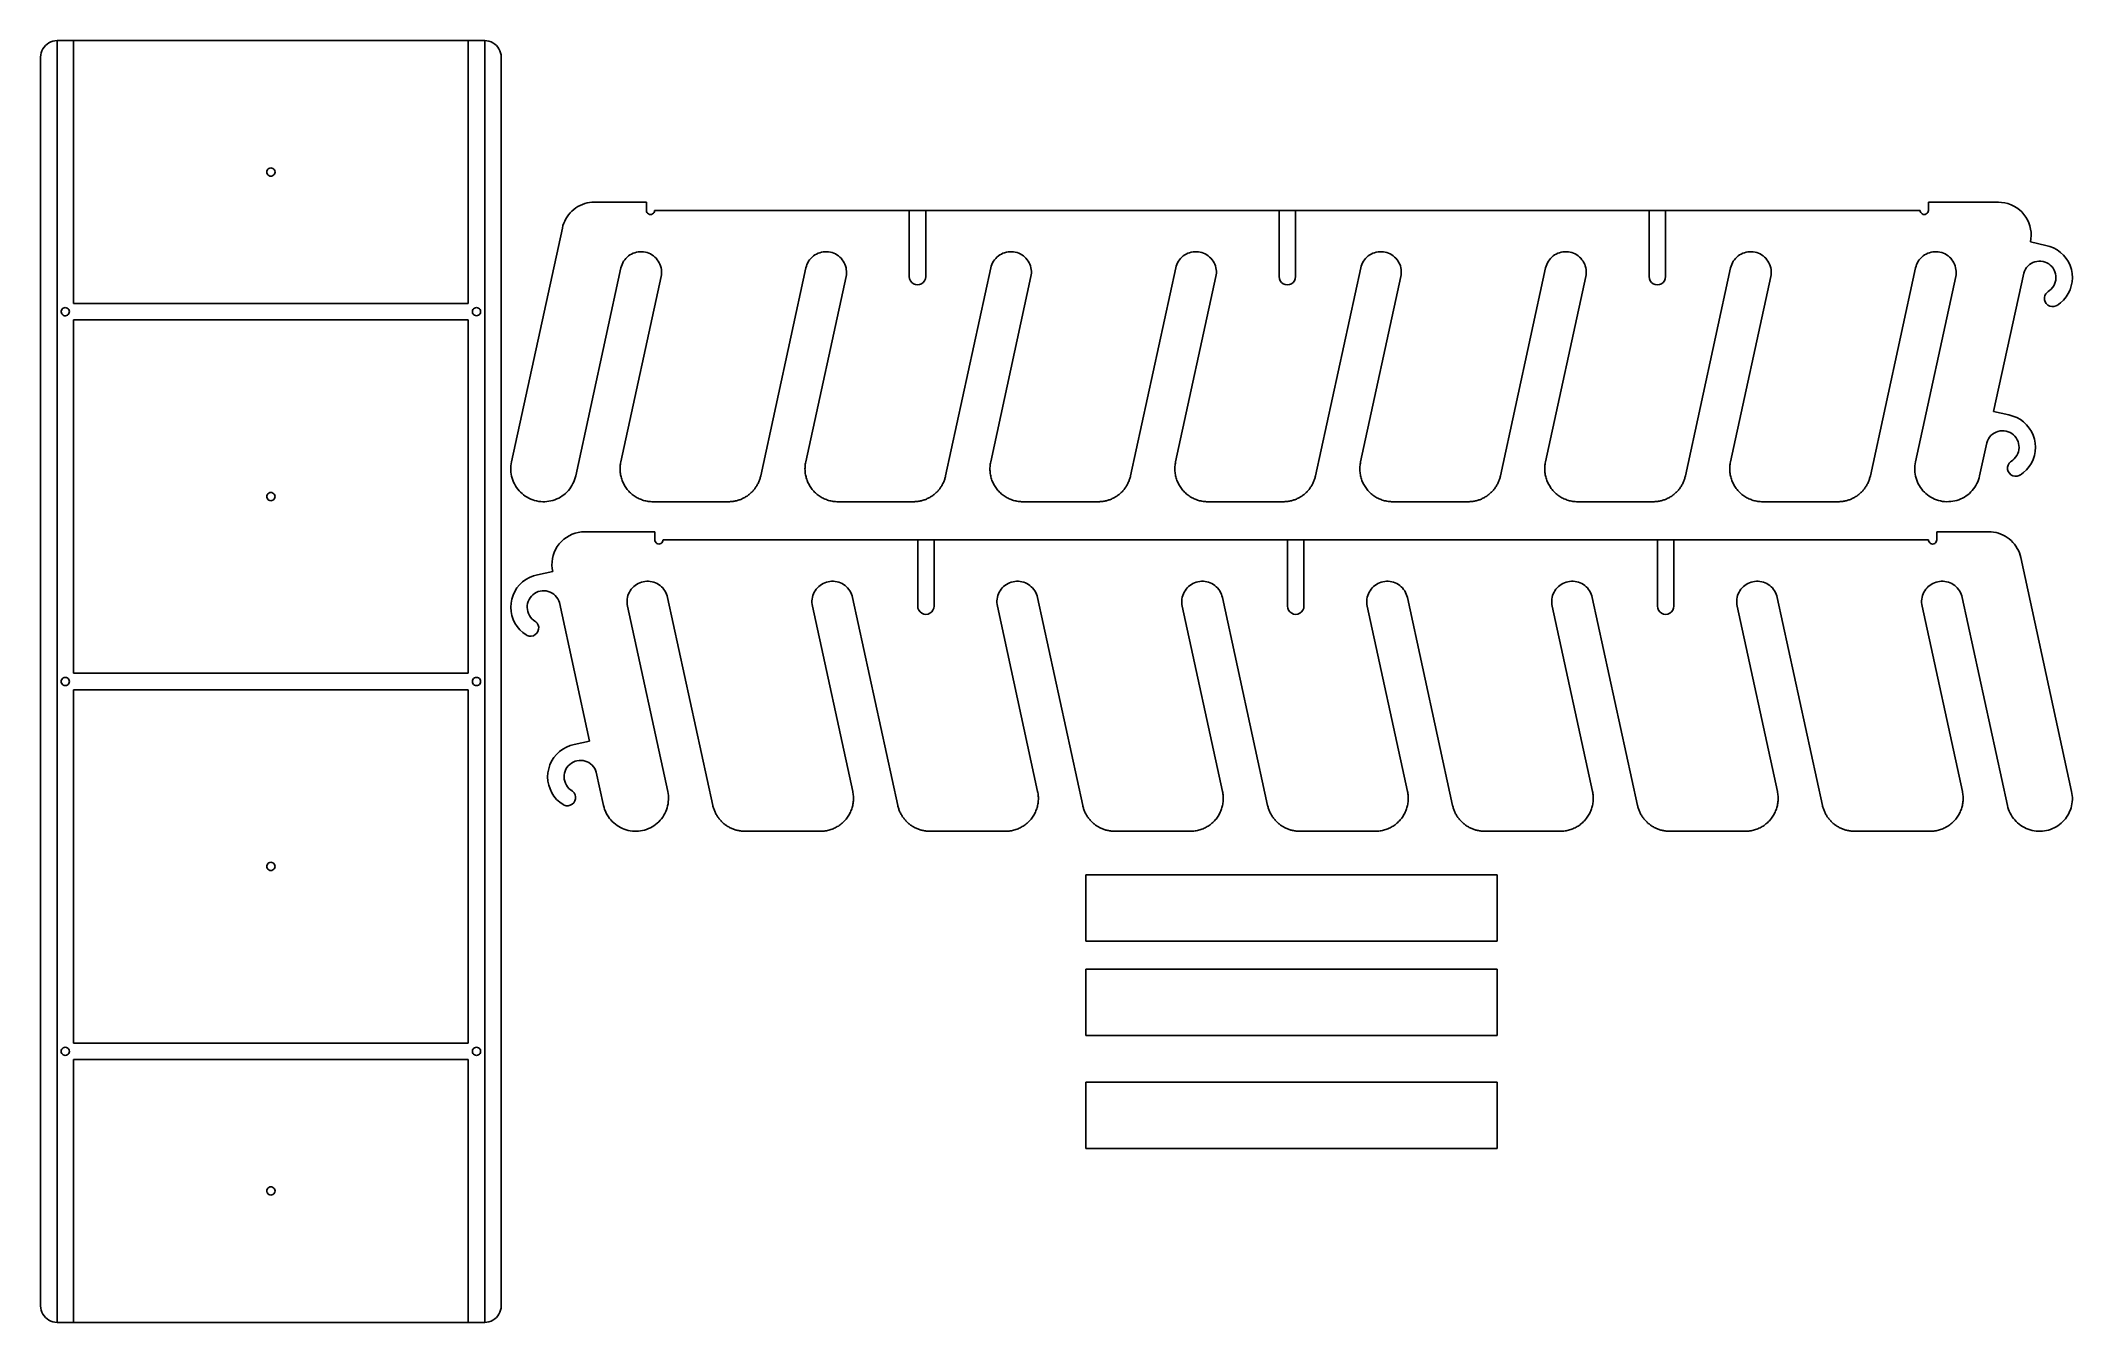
# Model space of a CAD drawing. Extents: x -30.9 to 30.9, y -19.5 to 19.5.
import ezdxf

# ---------------------------------------------------------------- set-up
doc = ezdxf.new("R2010")
doc.units = 0
doc.header["$MEASUREMENT"] = 0
doc.layers.get('0').update_dxf_attribs({"linetype": 'CONTINUOUS'})

msp = doc.modelspace()

# ---------------------------------------------------------------- linework, layer by layer
for p, q in [((-30.899, 19.136), (-30.878, 19.198)), ((-30.878, 19.198), (-30.849, 19.257)), ((-30.849, 19.257), (-30.813, 19.311)), ((-30.813, 19.311), (-30.77, 19.36)), ((-30.77, 19.36), (-30.721, 19.403)), ((-30.721, 19.403), (-30.666, 19.44)), ((-30.666, 19.44), (-30.608, 19.469)), ((-30.608, 19.469), (-30.546, 19.49)), ((-30.546, 19.49), (-30.482, 19.502)), ((-30.482, 19.502), (-30.416, 19.507)), ((-30.416, -19.507), (-30.416, 19.507)), ((-29.916, 19.507), (-30.416, 19.507)), ((-17.901, 19.507), (-29.916, 19.507)), ((-29.916, 19.507), (-29.916, 11.507)), ((-17.901, 19.507), (-17.901, 11.507)), ((-17.401, 19.507), (-17.901, 19.507)), ((-17.401, -19.507), (-17.401, 19.507)), ((-17.401, 19.507), (-17.335, 19.502)), ((-17.335, 19.502), (-17.271, 19.49)), ((-17.271, 19.49), (-17.209, 19.469)), ((-17.209, 19.469), (-17.151, 19.44)), ((-17.151, 19.44), (-17.096, 19.403)), ((-17.096, 19.403), (-17.047, 19.36)), ((-17.047, 19.36), (-17.004, 19.311)), ((-17.004, 19.311), (-16.968, 19.257)), ((-16.968, 19.257), (-16.939, 19.198)), ((-16.939, 19.198), (-16.918, 19.136)), ((-30.916, 19.007), (-30.912, 19.072)), ((-30.916, 19.007), (-30.916, -19.007)), ((-30.912, 19.072), (-30.899, 19.136)), ((-16.918, 19.136), (-16.905, 19.072)), ((-16.905, 19.072), (-16.901, 19.007)), ((-16.901, -19.007), (-16.901, 19.007)), ((-24.033, 15.507), (-24.029, 15.54)), ((-24.029, 15.475), (-24.033, 15.507)), ((-24.029, 15.54), (-24.017, 15.57)), ((-24.017, 15.445), (-24.029, 15.475)), ((-24.017, 15.57), (-23.997, 15.596)), ((-23.997, 15.596), (-23.971, 15.615)), ((-23.971, 15.615), (-23.941, 15.628)), ((-23.941, 15.628), (-23.908, 15.632)), ((-23.908, 15.632), (-23.876, 15.628)), ((-23.876, 15.628), (-23.846, 15.615)), ((-23.846, 15.615), (-23.82, 15.596)), ((-23.82, 15.596), (-23.8, 15.57)), ((-23.8, 15.57), (-23.788, 15.54)), ((-23.788, 15.475), (-23.8, 15.445)), ((-23.788, 15.54), (-23.783, 15.507)), ((-23.783, 15.507), (-23.788, 15.475)), ((-23.997, 15.419), (-24.017, 15.445)), ((-23.971, 15.399), (-23.997, 15.419)), ((-23.941, 15.386), (-23.971, 15.399)), ((-23.908, 15.382), (-23.941, 15.386)), ((-23.876, 15.386), (-23.908, 15.382)), ((-23.846, 15.399), (-23.876, 15.386)), ((-23.82, 15.419), (-23.846, 15.399)), ((-23.8, 15.445), (-23.82, 15.419)), ((-14.799, 14.266), (-14.847, 14.208)), ((-14.746, 14.319), (-14.799, 14.266)), ((-14.689, 14.369), (-14.746, 14.319)), ((-14.628, 14.414), (-14.689, 14.369)), ((-14.565, 14.454), (-14.628, 14.414)), ((-14.498, 14.49), (-14.565, 14.454)), ((-14.429, 14.52), (-14.498, 14.49)), ((-14.358, 14.545), (-14.429, 14.52)), ((-14.285, 14.565), (-14.358, 14.545)), ((-14.211, 14.579), (-14.285, 14.565)), ((-14.137, 14.587), (-14.211, 14.579)), ((-14.061, 14.59), (-14.137, 14.587)), ((-12.481, 14.59), (-14.061, 14.59)), ((-12.481, 14.34), (-12.481, 14.59)), ((-12.481, 14.34), (-12.476, 14.308)), ((-12.476, 14.308), (-12.464, 14.278)), ((-12.464, 14.278), (-12.444, 14.252)), ((-12.444, 14.252), (-12.418, 14.232)), ((-12.418, 14.232), (-12.388, 14.219)), ((-12.323, 14.219), (-12.293, 14.232)), ((-12.293, 14.232), (-12.267, 14.252)), ((-12.267, 14.252), (-12.247, 14.278)), ((-12.247, 14.278), (-12.235, 14.308)), ((-12.235, 14.308), (-12.231, 14.34)), ((-4.481, 14.34), (-12.231, 14.34)), ((-4.481, 12.325), (-4.481, 14.34)), ((-3.981, 14.34), (-4.481, 14.34)), ((-3.981, 14.34), (-3.981, 12.325)), ((6.776, 14.34), (-3.981, 14.34)), ((6.776, 12.325), (6.776, 14.34)), ((7.276, 14.34), (6.776, 14.34)), ((7.276, 14.34), (7.276, 12.325)), ((18.033, 14.34), (7.276, 14.34)), ((18.033, 12.325), (18.033, 14.34)), ((18.533, 14.34), (18.033, 14.34)), ((18.533, 14.34), (18.533, 12.325)), ((26.283, 14.34), (18.533, 14.34)), ((26.283, 14.34), (26.287, 14.308)), ((26.287, 14.308), (26.3, 14.278)), ((26.3, 14.278), (26.32, 14.252)), ((26.32, 14.252), (26.346, 14.232)), ((26.346, 14.232), (26.376, 14.219)), ((26.44, 14.219), (26.471, 14.232)), ((26.471, 14.232), (26.497, 14.252)), ((26.497, 14.252), (26.516, 14.278)), ((26.516, 14.278), (26.529, 14.308)), ((26.529, 14.308), (26.533, 14.34)), ((28.664, 14.59), (26.533, 14.59)), ((26.533, 14.34), (26.533, 14.59)), ((28.664, 14.59), (28.763, 14.585)), ((28.763, 14.585), (28.861, 14.571)), ((28.861, 14.571), (28.957, 14.546)), ((28.957, 14.546), (29.05, 14.513)), ((29.05, 14.513), (29.14, 14.47)), ((29.14, 14.47), (29.224, 14.418)), ((29.224, 14.418), (29.304, 14.359)), ((29.304, 14.359), (29.377, 14.292)), ((29.377, 14.292), (29.442, 14.218)), ((-15.038, 13.803), (-16.586, 6.685)), ((-15.02, 13.876), (-15.038, 13.803)), ((-14.995, 13.947), (-15.02, 13.876)), ((-14.966, 14.016), (-14.995, 13.947)), ((-14.931, 14.083), (-14.966, 14.016)), ((-14.892, 14.147), (-14.931, 14.083)), ((-14.847, 14.208), (-14.892, 14.147)), ((-12.388, 14.219), (-12.356, 14.215)), ((-12.356, 14.215), (-12.323, 14.219)), ((26.376, 14.219), (26.408, 14.215)), ((26.408, 14.215), (26.44, 14.219)), ((29.442, 14.218), (29.501, 14.138)), ((29.501, 14.138), (29.551, 14.052)), ((29.551, 14.052), (29.592, 13.962)), ((29.592, 13.962), (29.624, 13.868)), ((29.624, 13.868), (29.647, 13.772)), ((29.647, 13.772), (29.66, 13.674)), ((29.66, 13.674), (29.664, 13.574)), ((-12.983, 12.983), (-12.935, 13.011)), ((-12.935, 13.011), (-12.886, 13.034)), ((-12.886, 13.034), (-12.835, 13.053)), ((-12.835, 13.053), (-12.782, 13.067)), ((-12.782, 13.067), (-12.729, 13.077)), ((-12.729, 13.077), (-12.674, 13.082)), ((-12.674, 13.082), (-12.62, 13.082)), ((-12.62, 13.082), (-12.565, 13.077)), ((-12.565, 13.077), (-12.512, 13.068)), ((-12.512, 13.068), (-12.459, 13.054)), ((-12.459, 13.054), (-12.408, 13.036)), ((-12.408, 13.036), (-12.358, 13.013)), ((-12.358, 13.013), (-12.311, 12.986)), ((-12.311, 12.986), (-12.266, 12.955)), ((-7.354, 12.983), (-7.307, 13.011)), ((-7.307, 13.011), (-7.258, 13.034)), ((-7.258, 13.034), (-7.206, 13.053)), ((-7.206, 13.053), (-7.154, 13.067)), ((-7.154, 13.067), (-7.1, 13.077)), ((-7.1, 13.077), (-7.046, 13.082)), ((-7.046, 13.082), (-6.991, 13.082)), ((-6.991, 13.082), (-6.937, 13.077)), ((-6.937, 13.077), (-6.883, 13.068)), ((-6.883, 13.068), (-6.831, 13.054)), ((-6.831, 13.054), (-6.779, 13.036)), ((-6.779, 13.036), (-6.73, 13.013)), ((-6.73, 13.013), (-6.682, 12.986)), ((-6.682, 12.986), (-6.638, 12.955)), ((-1.726, 12.983), (-1.678, 13.011)), ((-1.678, 13.011), (-1.629, 13.034)), ((-1.629, 13.034), (-1.578, 13.053)), ((-1.578, 13.053), (-1.525, 13.067)), ((-1.525, 13.067), (-1.472, 13.077)), ((-1.472, 13.077), (-1.417, 13.082)), ((-1.417, 13.082), (-1.363, 13.082)), ((-1.363, 13.082), (-1.309, 13.077)), ((-1.309, 13.077), (-1.255, 13.068)), ((-1.255, 13.068), (-1.202, 13.054)), ((-1.202, 13.054), (-1.151, 13.036)), ((-1.151, 13.036), (-1.101, 13.013)), ((-1.101, 13.013), (-1.054, 12.986)), ((-1.054, 12.986), (-1.009, 12.955)), ((3.903, 12.983), (3.95, 13.011)), ((3.95, 13.011), (3.999, 13.034)), ((3.999, 13.034), (4.05, 13.053)), ((4.05, 13.053), (4.103, 13.067)), ((4.103, 13.067), (4.157, 13.077)), ((4.157, 13.077), (4.211, 13.082)), ((4.211, 13.082), (4.266, 13.082)), ((4.266, 13.082), (4.32, 13.077)), ((4.32, 13.077), (4.374, 13.068)), ((4.374, 13.068), (4.426, 13.054)), ((4.426, 13.054), (4.478, 13.036)), ((4.478, 13.036), (4.527, 13.013)), ((4.527, 13.013), (4.574, 12.986)), ((4.574, 12.986), (4.619, 12.955)), ((9.531, 12.983), (9.578, 13.011)), ((9.578, 13.011), (9.628, 13.034)), ((9.628, 13.034), (9.679, 13.053)), ((9.679, 13.053), (9.732, 13.067)), ((9.732, 13.067), (9.785, 13.077)), ((9.785, 13.077), (9.839, 13.082)), ((9.839, 13.082), (9.894, 13.082)), ((9.894, 13.082), (9.948, 13.077)), ((9.948, 13.077), (10.002, 13.068)), ((10.002, 13.068), (10.055, 13.054)), ((10.055, 13.054), (10.106, 13.036)), ((10.106, 13.036), (10.156, 13.013)), ((10.156, 13.013), (10.203, 12.986)), ((10.203, 12.986), (10.248, 12.955)), ((15.207, 13.011), (15.16, 12.983)), ((15.256, 13.034), (15.207, 13.011)), ((15.307, 13.053), (15.256, 13.034)), ((15.36, 13.067), (15.307, 13.053)), ((15.414, 13.077), (15.36, 13.067)), ((15.468, 13.082), (15.414, 13.077)), ((15.522, 13.082), (15.468, 13.082)), ((15.577, 13.077), (15.522, 13.082)), ((15.631, 13.068), (15.577, 13.077)), ((15.683, 13.054), (15.631, 13.068)), ((15.735, 13.036), (15.683, 13.054)), ((15.784, 13.013), (15.735, 13.036)), ((15.831, 12.986), (15.784, 13.013)), ((15.876, 12.955), (15.831, 12.986)), ((20.835, 13.011), (20.788, 12.983)), ((20.885, 13.034), (20.835, 13.011)), ((20.936, 13.053), (20.885, 13.034)), ((20.988, 13.067), (20.936, 13.053)), ((21.042, 13.077), (20.988, 13.067)), ((21.096, 13.082), (21.042, 13.077)), ((21.151, 13.082), (21.096, 13.082)), ((21.205, 13.077), (21.151, 13.082)), ((21.259, 13.068), (21.205, 13.077)), ((21.312, 13.054), (21.259, 13.068)), ((21.363, 13.036), (21.312, 13.054)), ((21.413, 13.013), (21.363, 13.036)), ((21.46, 12.986), (21.413, 13.013)), ((21.505, 12.955), (21.46, 12.986)), ((26.417, 12.983), (26.464, 13.011)), ((26.464, 13.011), (26.513, 13.034)), ((26.513, 13.034), (26.564, 13.053)), ((26.564, 13.053), (26.617, 13.067)), ((26.617, 13.067), (26.671, 13.077)), ((26.671, 13.077), (26.725, 13.082)), ((26.725, 13.082), (26.779, 13.082)), ((26.779, 13.082), (26.834, 13.077)), ((26.834, 13.077), (26.887, 13.068)), ((26.887, 13.068), (26.94, 13.054)), ((26.94, 13.054), (26.991, 13.036)), ((26.991, 13.036), (27.041, 13.013)), ((27.041, 13.013), (27.088, 12.986)), ((27.088, 12.986), (27.133, 12.955)), ((29.657, 13.476), (29.641, 13.378)), ((29.641, 13.378), (30.107, 13.276)), ((29.664, 13.574), (29.657, 13.476)), ((30.107, 13.276), (30.229, 13.245)), ((30.229, 13.245), (30.345, 13.198)), ((30.345, 13.198), (30.455, 13.137)), ((30.455, 13.137), (30.557, 13.063)), ((30.557, 13.063), (30.648, 12.976)), ((-13.255, 12.59), (-14.631, 6.26)), ((-13.255, 12.59), (-13.241, 12.643)), ((-13.241, 12.643), (-13.223, 12.694)), ((-13.223, 12.694), (-13.2, 12.744)), ((-13.2, 12.744), (-13.173, 12.791)), ((-13.173, 12.791), (-13.142, 12.836)), ((-13.142, 12.836), (-13.107, 12.878)), ((-13.107, 12.878), (-13.069, 12.916)), ((-13.069, 12.916), (-13.027, 12.952)), ((-13.027, 12.952), (-12.983, 12.983)), ((-12.266, 12.955), (-12.224, 12.92)), ((-12.224, 12.92), (-12.185, 12.882)), ((-12.185, 12.882), (-12.15, 12.84)), ((-12.15, 12.84), (-12.119, 12.795)), ((-12.119, 12.795), (-12.091, 12.748)), ((-12.091, 12.748), (-12.068, 12.699)), ((-12.068, 12.699), (-12.049, 12.648)), ((-12.049, 12.648), (-12.035, 12.595)), ((-12.035, 12.595), (-12.025, 12.542)), ((-12.025, 12.378), (-12.034, 12.325)), ((-12.025, 12.542), (-12.02, 12.487)), ((-12.02, 12.433), (-12.025, 12.378)), ((-12.02, 12.487), (-12.02, 12.433)), ((-7.627, 12.59), (-9.003, 6.26)), ((-7.627, 12.59), (-7.613, 12.643)), ((-7.613, 12.643), (-7.594, 12.694)), ((-7.594, 12.694), (-7.572, 12.744)), ((-7.572, 12.744), (-7.545, 12.791)), ((-7.545, 12.791), (-7.513, 12.836)), ((-7.513, 12.836), (-7.479, 12.878)), ((-7.479, 12.878), (-7.44, 12.916)), ((-7.44, 12.916), (-7.399, 12.952)), ((-7.399, 12.952), (-7.354, 12.983)), ((-6.638, 12.955), (-6.596, 12.92)), ((-6.596, 12.92), (-6.557, 12.882)), ((-6.557, 12.882), (-6.522, 12.84)), ((-6.522, 12.84), (-6.49, 12.795)), ((-6.49, 12.795), (-6.463, 12.748)), ((-6.463, 12.748), (-6.44, 12.699)), ((-6.44, 12.699), (-6.421, 12.648)), ((-6.421, 12.648), (-6.406, 12.595)), ((-6.406, 12.595), (-6.397, 12.542)), ((-6.396, 12.378), (-6.405, 12.325)), ((-6.397, 12.542), (-6.392, 12.487)), ((-6.392, 12.433), (-6.396, 12.378)), ((-6.392, 12.487), (-6.392, 12.433)), ((-1.998, 12.59), (-3.374, 6.26)), ((-1.998, 12.59), (-1.984, 12.643)), ((-1.984, 12.643), (-1.966, 12.694)), ((-1.966, 12.694), (-1.943, 12.744)), ((-1.943, 12.744), (-1.916, 12.791)), ((-1.916, 12.791), (-1.885, 12.836)), ((-1.885, 12.836), (-1.85, 12.878)), ((-1.85, 12.878), (-1.812, 12.916)), ((-1.812, 12.916), (-1.77, 12.952)), ((-1.77, 12.952), (-1.726, 12.983)), ((-1.009, 12.955), (-0.967, 12.92)), ((-0.967, 12.92), (-0.929, 12.882)), ((-0.929, 12.882), (-0.893, 12.84)), ((-0.893, 12.84), (-0.862, 12.795)), ((-0.862, 12.795), (-0.834, 12.748)), ((-0.834, 12.748), (-0.811, 12.699)), ((-0.811, 12.699), (-0.792, 12.648)), ((-0.792, 12.648), (-0.778, 12.595)), ((-0.778, 12.595), (-0.768, 12.542)), ((-0.768, 12.378), (-0.777, 12.325)), ((-0.768, 12.542), (-0.763, 12.487)), ((-0.763, 12.433), (-0.768, 12.378)), ((-0.763, 12.487), (-0.763, 12.433)), ((3.63, 12.59), (2.254, 6.26)), ((3.63, 12.59), (3.644, 12.643)), ((3.644, 12.643), (3.662, 12.694)), ((3.662, 12.694), (3.685, 12.744)), ((3.685, 12.744), (3.712, 12.791)), ((3.712, 12.791), (3.743, 12.836)), ((3.743, 12.836), (3.778, 12.878)), ((3.778, 12.878), (3.817, 12.916)), ((3.817, 12.916), (3.858, 12.952)), ((3.858, 12.952), (3.903, 12.983)), ((4.619, 12.955), (4.661, 12.92)), ((4.661, 12.92), (4.7, 12.882)), ((4.7, 12.882), (4.735, 12.84)), ((4.735, 12.84), (4.767, 12.795)), ((4.767, 12.795), (4.794, 12.748)), ((4.794, 12.748), (4.817, 12.699)), ((4.817, 12.699), (4.836, 12.648)), ((4.836, 12.648), (4.85, 12.595)), ((4.85, 12.595), (4.86, 12.542)), ((4.861, 12.378), (4.852, 12.325)), ((4.86, 12.542), (4.865, 12.487)), ((4.865, 12.433), (4.861, 12.378)), ((4.865, 12.487), (4.865, 12.433)), ((7.883, 6.26), (9.259, 12.59)), ((9.259, 12.59), (9.272, 12.643)), ((9.272, 12.643), (9.291, 12.694)), ((9.291, 12.694), (9.314, 12.744)), ((9.314, 12.744), (9.341, 12.791)), ((9.341, 12.791), (9.372, 12.836)), ((9.372, 12.836), (9.407, 12.878)), ((9.407, 12.878), (9.445, 12.916)), ((9.445, 12.916), (9.487, 12.952)), ((9.487, 12.952), (9.531, 12.983)), ((10.248, 12.955), (10.29, 12.92)), ((10.29, 12.92), (10.328, 12.882)), ((10.328, 12.882), (10.364, 12.84)), ((10.364, 12.84), (10.395, 12.795)), ((10.395, 12.795), (10.423, 12.748)), ((10.423, 12.748), (10.446, 12.699)), ((10.446, 12.699), (10.465, 12.648)), ((10.465, 12.648), (10.479, 12.595)), ((10.479, 12.595), (10.489, 12.542)), ((10.489, 12.378), (10.48, 12.325)), ((10.489, 12.542), (10.494, 12.487)), ((10.494, 12.433), (10.489, 12.378)), ((10.494, 12.487), (10.494, 12.433)), ((13.511, 6.26), (14.887, 12.59)), ((14.901, 12.643), (14.887, 12.59)), ((14.919, 12.694), (14.901, 12.643)), ((14.942, 12.744), (14.919, 12.694)), ((14.969, 12.791), (14.942, 12.744)), ((15, 12.836), (14.969, 12.791)), ((15.035, 12.878), (15, 12.836)), ((15.074, 12.916), (15.035, 12.878)), ((15.115, 12.952), (15.074, 12.916)), ((15.16, 12.983), (15.115, 12.952)), ((15.918, 12.92), (15.876, 12.955)), ((15.957, 12.882), (15.918, 12.92)), ((15.992, 12.84), (15.957, 12.882)), ((16.024, 12.795), (15.992, 12.84)), ((16.051, 12.748), (16.024, 12.795)), ((16.074, 12.699), (16.051, 12.748)), ((16.093, 12.648), (16.074, 12.699)), ((16.107, 12.595), (16.093, 12.648)), ((16.117, 12.542), (16.107, 12.595)), ((16.109, 12.325), (16.118, 12.378)), ((16.122, 12.487), (16.117, 12.542)), ((16.118, 12.378), (16.122, 12.433)), ((16.122, 12.433), (16.122, 12.487)), ((19.139, 6.26), (20.515, 12.59)), ((20.529, 12.643), (20.515, 12.59)), ((20.548, 12.694), (20.529, 12.643)), ((20.571, 12.744), (20.548, 12.694)), ((20.598, 12.791), (20.571, 12.744)), ((20.629, 12.836), (20.598, 12.791)), ((20.664, 12.878), (20.629, 12.836)), ((20.702, 12.916), (20.664, 12.878)), ((20.744, 12.952), (20.702, 12.916)), ((20.788, 12.983), (20.744, 12.952)), ((21.547, 12.92), (21.505, 12.955)), ((21.585, 12.882), (21.547, 12.92)), ((21.621, 12.84), (21.585, 12.882)), ((21.652, 12.795), (21.621, 12.84)), ((21.679, 12.748), (21.652, 12.795)), ((21.703, 12.699), (21.679, 12.748)), ((21.722, 12.648), (21.703, 12.699)), ((21.736, 12.595), (21.722, 12.648)), ((21.746, 12.542), (21.736, 12.595)), ((21.737, 12.325), (21.746, 12.378)), ((21.751, 12.487), (21.746, 12.542)), ((21.746, 12.378), (21.751, 12.433)), ((21.751, 12.433), (21.751, 12.487)), ((26.144, 12.59), (24.768, 6.26)), ((26.144, 12.59), (26.158, 12.643)), ((26.158, 12.643), (26.176, 12.694)), ((26.176, 12.694), (26.199, 12.744)), ((26.199, 12.744), (26.226, 12.791)), ((26.226, 12.791), (26.257, 12.836)), ((26.257, 12.836), (26.292, 12.878)), ((26.292, 12.878), (26.331, 12.916)), ((26.331, 12.916), (26.372, 12.952)), ((26.372, 12.952), (26.417, 12.983)), ((27.133, 12.955), (27.175, 12.92)), ((27.175, 12.92), (27.214, 12.882)), ((27.214, 12.882), (27.249, 12.84)), ((27.249, 12.84), (27.28, 12.795)), ((27.28, 12.795), (27.308, 12.748)), ((27.308, 12.748), (27.331, 12.699)), ((27.331, 12.699), (27.35, 12.648)), ((27.35, 12.648), (27.364, 12.595)), ((27.364, 12.595), (27.374, 12.542)), ((27.375, 12.378), (27.365, 12.325)), ((27.374, 12.542), (27.379, 12.487)), ((27.379, 12.433), (27.375, 12.378)), ((27.379, 12.487), (27.379, 12.433)), ((28.519, 8.215), (29.436, 12.432)), ((29.457, 12.491), (29.436, 12.432)), ((29.485, 12.547), (29.457, 12.491)), ((29.52, 12.599), (29.485, 12.547)), ((29.561, 12.647), (29.52, 12.599)), ((29.608, 12.688), (29.561, 12.647)), ((29.66, 12.724), (29.608, 12.688)), ((29.716, 12.753), (29.66, 12.724)), ((29.775, 12.774), (29.716, 12.753)), ((29.836, 12.788), (29.775, 12.774)), ((29.899, 12.794), (29.836, 12.788)), ((29.961, 12.793), (29.899, 12.794)), ((30.023, 12.783), (29.961, 12.793)), ((30.084, 12.766), (30.023, 12.783)), ((30.141, 12.741), (30.084, 12.766)), ((30.196, 12.709), (30.141, 12.741)), ((30.245, 12.671), (30.196, 12.709)), ((30.29, 12.627), (30.245, 12.671)), ((30.329, 12.577), (30.29, 12.627)), ((30.361, 12.523), (30.329, 12.577)), ((30.386, 12.466), (30.361, 12.523)), ((30.404, 12.406), (30.386, 12.466)), ((30.414, 12.344), (30.404, 12.406)), ((30.648, 12.976), (30.728, 12.879)), ((30.728, 12.879), (30.794, 12.773)), ((30.794, 12.773), (30.847, 12.659)), ((30.847, 12.659), (30.886, 12.54)), ((30.886, 12.54), (30.909, 12.416)), ((30.909, 12.416), (30.916, 12.291)), ((-12.034, 12.325), (-13.26, 6.685)), ((-6.405, 12.325), (-7.631, 6.685)), ((-4.472, 12.26), (-4.481, 12.325)), ((-4.447, 12.2), (-4.472, 12.26)), ((-4.407, 12.148), (-4.447, 12.2)), ((-4.356, 12.108), (-4.407, 12.148)), ((-4.295, 12.083), (-4.356, 12.108)), ((-4.231, 12.075), (-4.295, 12.083)), ((-4.166, 12.083), (-4.231, 12.075)), ((-4.106, 12.108), (-4.166, 12.083)), ((-4.054, 12.148), (-4.106, 12.108)), ((-4.014, 12.2), (-4.054, 12.148)), ((-3.989, 12.26), (-4.014, 12.2)), ((-3.981, 12.325), (-3.989, 12.26)), ((-0.777, 12.325), (-2.003, 6.685)), ((4.852, 12.325), (3.626, 6.685)), ((6.785, 12.26), (6.776, 12.325)), ((6.81, 12.2), (6.785, 12.26)), ((6.849, 12.148), (6.81, 12.2)), ((6.901, 12.108), (6.849, 12.148)), ((6.962, 12.083), (6.901, 12.108)), ((7.026, 12.075), (6.962, 12.083)), ((7.091, 12.083), (7.026, 12.075)), ((7.151, 12.108), (7.091, 12.083)), ((7.203, 12.148), (7.151, 12.108)), ((7.243, 12.2), (7.203, 12.148)), ((7.268, 12.26), (7.243, 12.2)), ((7.276, 12.325), (7.268, 12.26)), ((10.48, 12.325), (9.254, 6.685)), ((16.109, 12.325), (14.883, 6.685)), ((18.042, 12.26), (18.033, 12.325)), ((18.067, 12.2), (18.042, 12.26)), ((18.106, 12.148), (18.067, 12.2)), ((18.158, 12.108), (18.106, 12.148)), ((18.218, 12.083), (18.158, 12.108)), ((18.283, 12.075), (18.218, 12.083)), ((18.348, 12.083), (18.283, 12.075)), ((18.408, 12.108), (18.348, 12.083)), ((18.46, 12.148), (18.408, 12.108)), ((18.5, 12.2), (18.46, 12.148)), ((18.525, 12.26), (18.5, 12.2)), ((18.533, 12.325), (18.525, 12.26)), ((21.737, 12.325), (20.511, 6.685)), ((27.365, 12.325), (26.139, 6.685)), ((30.113, 11.805), (30.082, 11.747)), ((30.157, 11.852), (30.113, 11.805)), ((30.184, 11.869), (30.157, 11.852)), ((30.182, 11.872), (30.224, 11.901)), ((30.182, 11.872), (30.184, 11.869)), ((30.224, 11.901), (30.271, 11.943)), ((30.271, 11.943), (30.313, 11.99)), ((30.313, 11.99), (30.348, 12.042)), ((30.348, 12.042), (30.376, 12.098)), ((30.376, 12.098), (30.397, 12.157)), ((30.397, 12.157), (30.41, 12.218)), ((30.41, 12.218), (30.416, 12.281)), ((30.416, 12.281), (30.414, 12.344)), ((30.791, 11.81), (30.723, 11.704)), ((30.845, 11.923), (30.791, 11.81)), ((30.884, 12.042), (30.845, 11.923)), ((30.908, 12.166), (30.884, 12.042)), ((30.916, 12.291), (30.908, 12.166)), ((-30.291, 11.254), (-30.288, 11.286)), ((-30.286, 11.222), (-30.291, 11.254)), ((-30.288, 11.286), (-30.276, 11.317)), ((-30.273, 11.192), (-30.286, 11.222)), ((-30.276, 11.317), (-30.257, 11.343)), ((-30.253, 11.166), (-30.273, 11.192)), ((-30.257, 11.343), (-30.231, 11.364)), ((-30.226, 11.147), (-30.253, 11.166)), ((-30.231, 11.364), (-30.201, 11.377)), ((-30.196, 11.135), (-30.226, 11.147)), ((-30.201, 11.377), (-30.169, 11.382)), ((-30.163, 11.132), (-30.196, 11.135)), ((-30.169, 11.382), (-30.137, 11.378)), ((-30.131, 11.137), (-30.163, 11.132)), ((-30.137, 11.378), (-30.106, 11.367)), ((-30.101, 11.15), (-30.131, 11.137)), ((-30.106, 11.367), (-30.08, 11.347)), ((-30.076, 11.171), (-30.101, 11.15)), ((-30.08, 11.347), (-30.06, 11.322)), ((-30.057, 11.197), (-30.076, 11.171)), ((-30.06, 11.322), (-30.046, 11.292)), ((-30.045, 11.227), (-30.057, 11.197)), ((-30.046, 11.292), (-30.041, 11.26)), ((-30.041, 11.26), (-30.045, 11.227)), ((-17.901, 11.507), (-29.916, 11.507)), ((-17.776, 11.257), (-17.771, 11.289)), ((-17.771, 11.225), (-17.776, 11.257)), ((-17.771, 11.289), (-17.759, 11.319)), ((-17.759, 11.194), (-17.771, 11.225)), ((-17.759, 11.319), (-17.739, 11.345)), ((-17.739, 11.169), (-17.759, 11.194)), ((-17.739, 11.345), (-17.713, 11.365)), ((-17.713, 11.149), (-17.739, 11.169)), ((-17.713, 11.365), (-17.683, 11.378)), ((-17.683, 11.136), (-17.713, 11.149)), ((-17.683, 11.378), (-17.651, 11.382)), ((-17.651, 11.132), (-17.683, 11.136)), ((-17.651, 11.382), (-17.618, 11.378)), ((-17.618, 11.136), (-17.651, 11.132)), ((-17.618, 11.378), (-17.588, 11.365)), ((-17.588, 11.149), (-17.618, 11.136)), ((-17.588, 11.365), (-17.562, 11.345)), ((-17.562, 11.169), (-17.588, 11.149)), ((-17.562, 11.345), (-17.542, 11.319)), ((-17.542, 11.194), (-17.562, 11.169)), ((-17.542, 11.319), (-17.53, 11.289)), ((-17.53, 11.225), (-17.542, 11.194)), ((-17.53, 11.289), (-17.526, 11.257)), ((-17.526, 11.257), (-17.53, 11.225)), ((30.082, 11.747), (30.067, 11.684)), ((30.067, 11.684), (30.07, 11.619)), ((30.07, 11.619), (30.089, 11.557)), ((30.089, 11.557), (30.123, 11.502)), ((30.123, 11.502), (30.171, 11.457)), ((30.171, 11.457), (30.228, 11.427)), ((30.228, 11.427), (30.292, 11.412)), ((30.292, 11.412), (30.357, 11.414)), ((30.357, 11.414), (30.419, 11.433)), ((30.419, 11.433), (30.447, 11.451)), ((30.447, 11.451), (30.449, 11.448)), ((30.551, 11.522), (30.449, 11.448)), ((30.643, 11.607), (30.551, 11.522)), ((30.723, 11.704), (30.643, 11.607)), ((-29.916, 11.007), (-29.916, 0.25)), ((-29.916, 11.007), (-17.901, 11.007)), ((-17.901, 11.007), (-17.901, 0.25)), ((28.519, 8.215), (28.985, 8.113)), ((28.985, 8.113), (29.107, 8.081)), ((29.107, 8.081), (29.223, 8.035)), ((28.398, 7.436), (28.362, 7.384)), ((28.439, 7.484), (28.398, 7.436)), ((28.486, 7.525), (28.439, 7.484)), ((28.538, 7.561), (28.486, 7.525)), ((28.593, 7.59), (28.538, 7.561)), ((28.652, 7.611), (28.593, 7.59)), ((28.714, 7.625), (28.652, 7.611)), ((28.776, 7.631), (28.714, 7.625)), ((28.839, 7.63), (28.776, 7.631)), ((28.901, 7.62), (28.839, 7.63)), ((28.961, 7.603), (28.901, 7.62)), ((29.019, 7.578), (28.961, 7.603)), ((29.073, 7.546), (29.019, 7.578)), ((29.123, 7.508), (29.073, 7.546)), ((29.168, 7.464), (29.123, 7.508)), ((29.206, 7.414), (29.168, 7.464)), ((29.223, 8.035), (29.333, 7.974)), ((29.333, 7.974), (29.434, 7.9)), ((29.434, 7.9), (29.525, 7.813)), ((29.525, 7.813), (29.605, 7.716)), ((29.605, 7.716), (29.672, 7.61)), ((29.672, 7.61), (29.725, 7.496)), ((29.725, 7.496), (29.763, 7.377)), ((28.094, 6.26), (28.313, 7.269)), ((28.334, 7.328), (28.313, 7.269)), ((28.362, 7.384), (28.334, 7.328)), ((29.149, 6.779), (29.19, 6.827)), ((29.19, 6.827), (29.225, 6.879)), ((29.238, 7.36), (29.206, 7.414)), ((29.225, 6.879), (29.254, 6.935)), ((29.264, 7.303), (29.238, 7.36)), ((29.254, 6.935), (29.275, 6.994)), ((29.281, 7.243), (29.264, 7.303)), ((29.275, 6.994), (29.288, 7.055)), ((29.291, 7.181), (29.281, 7.243)), ((29.288, 7.055), (29.294, 7.118)), ((29.294, 7.118), (29.291, 7.181)), ((29.762, 6.879), (29.722, 6.76)), ((29.786, 7.002), (29.762, 6.879)), ((29.763, 7.377), (29.786, 7.253)), ((29.786, 7.253), (29.794, 7.128)), ((29.794, 7.128), (29.786, 7.002)), ((-16.605, 6.561), (-16.608, 6.498)), ((-16.608, 6.498), (-16.608, 6.436)), ((-16.608, 6.436), (-16.603, 6.373)), ((-16.597, 6.623), (-16.605, 6.561)), ((-16.603, 6.373), (-16.595, 6.311)), ((-16.586, 6.685), (-16.597, 6.623)), ((-16.595, 6.311), (-16.583, 6.249)), ((-16.583, 6.249), (-16.567, 6.188)), ((-16.567, 6.188), (-16.547, 6.129)), ((-14.666, 6.14), (-14.647, 6.199)), ((-14.647, 6.199), (-14.631, 6.26)), ((-13.282, 6.508), (-13.283, 6.473)), ((-13.283, 6.473), (-13.282, 6.437)), ((-13.28, 6.544), (-13.282, 6.508)), ((-13.282, 6.437), (-13.28, 6.401)), ((-13.277, 6.58), (-13.28, 6.544)), ((-13.28, 6.401), (-13.277, 6.366)), ((-13.272, 6.615), (-13.277, 6.58)), ((-13.277, 6.366), (-13.272, 6.33)), ((-13.267, 6.65), (-13.272, 6.615)), ((-13.272, 6.33), (-13.267, 6.295)), ((-13.26, 6.685), (-13.267, 6.65)), ((-13.267, 6.295), (-13.26, 6.26)), ((-13.26, 6.26), (-13.251, 6.225)), ((-13.251, 6.225), (-13.242, 6.191)), ((-13.242, 6.191), (-13.231, 6.157)), ((-9.023, 6.182), (-9.016, 6.208)), ((-9.016, 6.208), (-9.009, 6.234)), ((-9.009, 6.234), (-9.003, 6.26)), ((-7.653, 6.508), (-7.654, 6.473)), ((-7.654, 6.473), (-7.653, 6.437)), ((-7.652, 6.544), (-7.653, 6.508)), ((-7.653, 6.437), (-7.652, 6.401)), ((-7.648, 6.58), (-7.652, 6.544)), ((-7.652, 6.401), (-7.648, 6.366)), ((-7.644, 6.615), (-7.648, 6.58)), ((-7.648, 6.366), (-7.644, 6.33)), ((-7.638, 6.65), (-7.644, 6.615)), ((-7.644, 6.33), (-7.638, 6.295)), ((-7.631, 6.685), (-7.638, 6.65)), ((-7.638, 6.295), (-7.631, 6.26)), ((-7.631, 6.26), (-7.623, 6.225)), ((-7.623, 6.225), (-7.614, 6.191)), ((-7.614, 6.191), (-7.603, 6.157)), ((-3.387, 6.208), (-3.395, 6.182)), ((-3.38, 6.234), (-3.387, 6.208)), ((-3.374, 6.26), (-3.38, 6.234)), ((-2.025, 6.508), (-2.026, 6.473)), ((-2.026, 6.473), (-2.025, 6.437)), ((-2.023, 6.544), (-2.025, 6.508)), ((-2.025, 6.437), (-2.023, 6.401)), ((-2.02, 6.58), (-2.023, 6.544)), ((-2.023, 6.401), (-2.02, 6.366)), ((-2.015, 6.615), (-2.02, 6.58)), ((-2.02, 6.366), (-2.015, 6.33)), ((-2.01, 6.65), (-2.015, 6.615)), ((-2.015, 6.33), (-2.01, 6.295)), ((-2.003, 6.685), (-2.01, 6.65)), ((-2.01, 6.295), (-2.003, 6.26)), ((-2.003, 6.26), (-1.995, 6.225)), ((-1.995, 6.225), (-1.985, 6.191)), ((-1.985, 6.191), (-1.974, 6.157)), ((2.234, 6.182), (2.241, 6.208)), ((2.241, 6.208), (2.248, 6.234)), ((2.248, 6.234), (2.254, 6.26)), ((3.605, 6.544), (3.603, 6.508)), ((3.603, 6.508), (3.603, 6.473)), ((3.603, 6.473), (3.603, 6.437)), ((3.603, 6.437), (3.605, 6.401)), ((3.609, 6.58), (3.605, 6.544)), ((3.605, 6.401), (3.609, 6.366)), ((3.613, 6.615), (3.609, 6.58)), ((3.609, 6.366), (3.613, 6.33)), ((3.619, 6.65), (3.613, 6.615)), ((3.613, 6.33), (3.619, 6.295)), ((3.626, 6.685), (3.619, 6.65)), ((3.619, 6.295), (3.626, 6.26)), ((3.626, 6.26), (3.634, 6.225)), ((3.634, 6.225), (3.643, 6.191)), ((3.643, 6.191), (3.654, 6.157)), ((7.862, 6.182), (7.87, 6.208)), ((7.87, 6.208), (7.876, 6.234)), ((7.876, 6.234), (7.883, 6.26)), ((9.232, 6.508), (9.231, 6.473)), ((9.231, 6.473), (9.232, 6.437)), ((9.234, 6.544), (9.232, 6.508)), ((9.232, 6.437), (9.234, 6.401)), ((9.237, 6.58), (9.234, 6.544)), ((9.234, 6.401), (9.237, 6.366)), ((9.241, 6.615), (9.237, 6.58)), ((9.237, 6.366), (9.241, 6.33)), ((9.247, 6.65), (9.241, 6.615)), ((9.241, 6.33), (9.247, 6.295)), ((9.254, 6.685), (9.247, 6.65)), ((9.247, 6.295), (9.254, 6.26)), ((9.254, 6.26), (9.262, 6.225)), ((9.262, 6.225), (9.272, 6.191)), ((9.272, 6.191), (9.282, 6.157)), ((13.49, 6.182), (13.498, 6.208)), ((13.498, 6.208), (13.505, 6.234)), ((13.505, 6.234), (13.511, 6.26)), ((14.862, 6.544), (14.86, 6.508)), ((14.86, 6.508), (14.86, 6.473)), ((14.86, 6.473), (14.86, 6.437)), ((14.86, 6.437), (14.862, 6.401)), ((14.865, 6.58), (14.862, 6.544)), ((14.862, 6.401), (14.865, 6.366)), ((14.87, 6.615), (14.865, 6.58)), ((14.865, 6.366), (14.87, 6.33)), ((14.876, 6.65), (14.87, 6.615)), ((14.87, 6.33), (14.876, 6.295)), ((14.883, 6.685), (14.876, 6.65)), ((14.876, 6.295), (14.883, 6.26)), ((14.883, 6.26), (14.891, 6.225)), ((14.891, 6.225), (14.9, 6.191)), ((14.9, 6.191), (14.911, 6.157)), ((19.119, 6.182), (19.127, 6.208)), ((19.127, 6.208), (19.133, 6.234)), ((19.133, 6.234), (19.139, 6.26)), ((20.489, 6.508), (20.488, 6.473)), ((20.488, 6.473), (20.489, 6.437)), ((20.491, 6.544), (20.489, 6.508)), ((20.489, 6.437), (20.491, 6.401)), ((20.494, 6.58), (20.491, 6.544)), ((20.491, 6.401), (20.494, 6.366)), ((20.498, 6.615), (20.494, 6.58)), ((20.494, 6.366), (20.498, 6.33)), ((20.504, 6.65), (20.498, 6.615)), ((20.498, 6.33), (20.504, 6.295)), ((20.511, 6.685), (20.504, 6.65)), ((20.504, 6.295), (20.511, 6.26)), ((20.511, 6.26), (20.519, 6.225)), ((20.519, 6.225), (20.529, 6.191)), ((20.529, 6.191), (20.539, 6.157)), ((24.747, 6.182), (24.755, 6.208)), ((24.755, 6.208), (24.762, 6.234)), ((24.762, 6.234), (24.768, 6.26)), ((26.121, 6.561), (26.117, 6.498)), ((26.117, 6.498), (26.117, 6.436)), ((26.117, 6.436), (26.122, 6.373)), ((26.128, 6.623), (26.121, 6.561)), ((26.122, 6.373), (26.13, 6.311)), ((26.139, 6.685), (26.128, 6.623)), ((26.13, 6.311), (26.142, 6.249)), ((26.142, 6.249), (26.158, 6.188)), ((26.158, 6.188), (26.178, 6.129)), ((28.06, 6.14), (28.079, 6.199)), ((28.079, 6.199), (28.094, 6.26)), ((28.96, 6.584), (28.945, 6.521)), ((28.945, 6.521), (28.947, 6.456)), ((28.947, 6.456), (28.966, 6.394)), ((28.99, 6.642), (28.96, 6.584)), ((28.966, 6.394), (29.001, 6.338)), ((29.035, 6.689), (28.99, 6.642)), ((29.001, 6.338), (29.048, 6.294)), ((29.062, 6.706), (29.035, 6.689)), ((29.048, 6.294), (29.106, 6.264)), ((29.06, 6.709), (29.102, 6.738)), ((29.06, 6.709), (29.062, 6.706)), ((29.102, 6.738), (29.149, 6.779)), ((29.106, 6.264), (29.169, 6.249)), ((29.169, 6.249), (29.234, 6.251)), ((29.234, 6.251), (29.297, 6.27)), ((29.297, 6.27), (29.325, 6.288)), ((29.325, 6.288), (29.326, 6.285)), ((29.428, 6.359), (29.326, 6.285)), ((29.52, 6.444), (29.428, 6.359)), ((29.601, 6.541), (29.52, 6.444)), ((29.668, 6.646), (29.601, 6.541)), ((29.722, 6.76), (29.668, 6.646)), ((-24.033, 5.629), (-24.029, 5.661)), ((-24.029, 5.596), (-24.033, 5.629)), ((-24.029, 5.661), (-24.017, 5.691)), ((-24.017, 5.566), (-24.029, 5.596)), ((-24.017, 5.691), (-23.997, 5.717)), ((-23.997, 5.54), (-24.017, 5.566)), ((-23.997, 5.717), (-23.971, 5.737)), ((-23.971, 5.737), (-23.941, 5.749)), ((-23.941, 5.749), (-23.908, 5.754)), ((-23.908, 5.754), (-23.876, 5.749)), ((-23.876, 5.749), (-23.846, 5.737)), ((-23.846, 5.737), (-23.82, 5.717)), ((-23.82, 5.717), (-23.8, 5.691)), ((-23.8, 5.566), (-23.82, 5.54)), ((-23.8, 5.691), (-23.788, 5.661)), ((-23.788, 5.596), (-23.8, 5.566)), ((-23.788, 5.661), (-23.783, 5.629)), ((-23.783, 5.629), (-23.788, 5.596)), ((-16.547, 6.129), (-16.524, 6.07)), ((-16.524, 6.07), (-16.497, 6.014)), ((-16.497, 6.014), (-16.466, 5.959)), ((-16.466, 5.959), (-16.432, 5.906)), ((-16.432, 5.906), (-16.395, 5.855)), ((-16.395, 5.855), (-16.355, 5.807)), ((-16.355, 5.807), (-16.311, 5.762)), ((-16.311, 5.762), (-16.265, 5.719)), ((-16.265, 5.719), (-16.217, 5.679)), ((-16.217, 5.679), (-16.166, 5.642)), ((-16.166, 5.642), (-16.112, 5.609)), ((-16.112, 5.609), (-16.057, 5.579)), ((-16.057, 5.579), (-16, 5.553)), ((-15.206, 5.557), (-15.149, 5.584)), ((-15.149, 5.584), (-15.094, 5.615)), ((-15.094, 5.615), (-15.042, 5.649)), ((-15.042, 5.649), (-14.991, 5.686)), ((-14.991, 5.686), (-14.943, 5.727)), ((-14.943, 5.727), (-14.897, 5.77)), ((-14.897, 5.77), (-14.855, 5.816)), ((-14.855, 5.816), (-14.815, 5.865)), ((-14.815, 5.865), (-14.778, 5.916)), ((-14.778, 5.916), (-14.745, 5.969)), ((-14.745, 5.969), (-14.715, 6.024)), ((-14.715, 6.024), (-14.688, 6.081)), ((-14.688, 6.081), (-14.666, 6.14)), ((-13.231, 6.157), (-13.219, 6.123)), ((-13.219, 6.123), (-13.206, 6.09)), ((-13.206, 6.09), (-13.192, 6.057)), ((-13.192, 6.057), (-13.177, 6.025)), ((-13.177, 6.025), (-13.16, 5.993)), ((-13.16, 5.993), (-13.143, 5.962)), ((-13.143, 5.962), (-13.124, 5.932)), ((-13.124, 5.932), (-13.104, 5.902)), ((-13.104, 5.902), (-13.083, 5.873)), ((-13.083, 5.873), (-13.061, 5.845)), ((-13.061, 5.845), (-13.038, 5.818)), ((-13.038, 5.818), (-13.014, 5.791)), ((-13.014, 5.791), (-12.99, 5.766)), ((-12.99, 5.766), (-12.964, 5.741)), ((-12.964, 5.741), (-12.937, 5.717)), ((-12.937, 5.717), (-12.91, 5.694)), ((-12.91, 5.694), (-12.882, 5.672)), ((-12.882, 5.672), (-12.853, 5.651)), ((-12.853, 5.651), (-12.823, 5.632)), ((-12.823, 5.632), (-12.793, 5.613)), ((-12.793, 5.613), (-12.762, 5.595)), ((-12.762, 5.595), (-12.73, 5.579)), ((-12.73, 5.579), (-12.698, 5.563)), ((-9.584, 5.554), (-9.559, 5.566)), ((-9.559, 5.566), (-9.535, 5.577)), ((-9.535, 5.577), (-9.511, 5.59)), ((-9.511, 5.59), (-9.487, 5.603)), ((-9.487, 5.603), (-9.464, 5.616)), ((-9.464, 5.616), (-9.441, 5.631)), ((-9.441, 5.631), (-9.418, 5.646)), ((-9.418, 5.646), (-9.396, 5.661)), ((-9.396, 5.661), (-9.374, 5.677)), ((-9.374, 5.677), (-9.352, 5.694)), ((-9.352, 5.694), (-9.332, 5.712)), ((-9.332, 5.712), (-9.311, 5.729)), ((-9.311, 5.729), (-9.291, 5.748)), ((-9.291, 5.748), (-9.272, 5.767)), ((-9.272, 5.767), (-9.253, 5.786)), ((-9.253, 5.786), (-9.235, 5.806)), ((-9.235, 5.806), (-9.217, 5.827)), ((-9.217, 5.827), (-9.2, 5.848)), ((-9.2, 5.848), (-9.183, 5.869)), ((-9.183, 5.869), (-9.167, 5.891)), ((-9.167, 5.891), (-9.151, 5.913)), ((-9.151, 5.913), (-9.136, 5.936)), ((-9.136, 5.936), (-9.122, 5.959)), ((-9.122, 5.959), (-9.109, 5.982)), ((-9.109, 5.982), (-9.096, 6.006)), ((-9.096, 6.006), (-9.083, 6.03)), ((-9.083, 6.03), (-9.072, 6.055)), ((-9.072, 6.055), (-9.061, 6.08)), ((-9.061, 6.08), (-9.05, 6.105)), ((-9.05, 6.105), (-9.041, 6.13)), ((-9.041, 6.13), (-9.032, 6.156)), ((-9.032, 6.156), (-9.023, 6.182)), ((-7.603, 6.157), (-7.591, 6.123)), ((-7.591, 6.123), (-7.578, 6.09)), ((-7.578, 6.09), (-7.564, 6.057)), ((-7.564, 6.057), (-7.548, 6.025)), ((-7.548, 6.025), (-7.532, 5.993)), ((-7.532, 5.993), (-7.514, 5.962)), ((-7.514, 5.962), (-7.495, 5.932)), ((-7.495, 5.932), (-7.475, 5.902)), ((-7.475, 5.902), (-7.455, 5.873)), ((-7.455, 5.873), (-7.433, 5.845)), ((-7.433, 5.845), (-7.41, 5.818)), ((-7.41, 5.818), (-7.386, 5.791)), ((-7.386, 5.791), (-7.361, 5.766)), ((-7.361, 5.766), (-7.335, 5.741)), ((-7.335, 5.741), (-7.309, 5.717)), ((-7.309, 5.717), (-7.282, 5.694)), ((-7.282, 5.694), (-7.253, 5.672)), ((-7.253, 5.672), (-7.224, 5.651)), ((-7.224, 5.651), (-7.195, 5.632)), ((-7.195, 5.632), (-7.164, 5.613)), ((-7.164, 5.613), (-7.133, 5.595)), ((-7.133, 5.595), (-7.102, 5.579)), ((-7.102, 5.579), (-7.069, 5.563)), ((-3.931, 5.566), (-3.956, 5.554)), ((-3.906, 5.577), (-3.931, 5.566)), ((-3.882, 5.59), (-3.906, 5.577)), ((-3.859, 5.603), (-3.882, 5.59)), ((-3.835, 5.616), (-3.859, 5.603)), ((-3.812, 5.631), (-3.835, 5.616)), ((-3.789, 5.646), (-3.812, 5.631)), ((-3.767, 5.661), (-3.789, 5.646)), ((-3.745, 5.677), (-3.767, 5.661)), ((-3.724, 5.694), (-3.745, 5.677)), ((-3.703, 5.712), (-3.724, 5.694)), ((-3.683, 5.729), (-3.703, 5.712)), ((-3.663, 5.748), (-3.683, 5.729)), ((-3.643, 5.767), (-3.663, 5.748)), ((-3.624, 5.786), (-3.643, 5.767)), ((-3.606, 5.806), (-3.624, 5.786)), ((-3.588, 5.827), (-3.606, 5.806)), ((-3.571, 5.848), (-3.588, 5.827)), ((-3.554, 5.869), (-3.571, 5.848)), ((-3.538, 5.891), (-3.554, 5.869)), ((-3.523, 5.913), (-3.538, 5.891)), ((-3.508, 5.936), (-3.523, 5.913)), ((-3.494, 5.959), (-3.508, 5.936)), ((-3.48, 5.982), (-3.494, 5.959)), ((-3.467, 6.006), (-3.48, 5.982)), ((-3.455, 6.03), (-3.467, 6.006)), ((-3.443, 6.055), (-3.455, 6.03)), ((-3.432, 6.08), (-3.443, 6.055)), ((-3.422, 6.105), (-3.432, 6.08)), ((-3.412, 6.13), (-3.422, 6.105)), ((-3.403, 6.156), (-3.412, 6.13)), ((-3.395, 6.182), (-3.403, 6.156)), ((-1.974, 6.157), (-1.963, 6.123)), ((-1.963, 6.123), (-1.949, 6.09)), ((-1.949, 6.09), (-1.935, 6.057)), ((-1.935, 6.057), (-1.92, 6.025)), ((-1.92, 6.025), (-1.903, 5.993)), ((-1.903, 5.993), (-1.886, 5.962)), ((-1.886, 5.962), (-1.867, 5.932)), ((-1.867, 5.932), (-1.847, 5.902)), ((-1.847, 5.902), (-1.826, 5.873)), ((-1.826, 5.873), (-1.804, 5.845)), ((-1.804, 5.845), (-1.781, 5.818)), ((-1.781, 5.818), (-1.757, 5.791)), ((-1.757, 5.791), (-1.733, 5.766)), ((-1.733, 5.766), (-1.707, 5.741)), ((-1.707, 5.741), (-1.68, 5.717)), ((-1.68, 5.717), (-1.653, 5.694)), ((-1.653, 5.694), (-1.625, 5.672)), ((-1.625, 5.672), (-1.596, 5.651)), ((-1.596, 5.651), (-1.566, 5.632)), ((-1.566, 5.632), (-1.536, 5.613)), ((-1.536, 5.613), (-1.505, 5.595)), ((-1.505, 5.595), (-1.473, 5.579)), ((-1.473, 5.579), (-1.441, 5.563)), ((1.673, 5.554), (1.698, 5.566)), ((1.698, 5.566), (1.722, 5.577)), ((1.722, 5.577), (1.746, 5.59)), ((1.746, 5.59), (1.77, 5.603)), ((1.77, 5.603), (1.793, 5.616)), ((1.793, 5.616), (1.816, 5.631)), ((1.816, 5.631), (1.839, 5.646)), ((1.839, 5.646), (1.861, 5.661)), ((1.861, 5.661), (1.883, 5.677)), ((1.883, 5.677), (1.904, 5.694)), ((1.904, 5.694), (1.925, 5.712)), ((1.925, 5.712), (1.946, 5.729)), ((1.946, 5.729), (1.966, 5.748)), ((1.966, 5.748), (1.985, 5.767)), ((1.985, 5.767), (2.004, 5.786)), ((2.004, 5.786), (2.022, 5.806)), ((2.022, 5.806), (2.04, 5.827)), ((2.04, 5.827), (2.057, 5.848)), ((2.057, 5.848), (2.074, 5.869)), ((2.074, 5.869), (2.09, 5.891)), ((2.09, 5.891), (2.106, 5.913)), ((2.106, 5.913), (2.121, 5.936)), ((2.121, 5.936), (2.135, 5.959)), ((2.135, 5.959), (2.148, 5.982)), ((2.148, 5.982), (2.161, 6.006)), ((2.161, 6.006), (2.174, 6.03)), ((2.174, 6.03), (2.185, 6.055)), ((2.185, 6.055), (2.196, 6.08)), ((2.196, 6.08), (2.207, 6.105)), ((2.207, 6.105), (2.216, 6.13)), ((2.216, 6.13), (2.225, 6.156)), ((2.225, 6.156), (2.234, 6.182)), ((3.654, 6.157), (3.666, 6.123)), ((3.666, 6.123), (3.679, 6.09)), ((3.679, 6.09), (3.693, 6.057)), ((3.693, 6.057), (3.709, 6.025)), ((3.709, 6.025), (3.725, 5.993)), ((3.725, 5.993), (3.743, 5.962)), ((3.743, 5.962), (3.762, 5.932)), ((3.762, 5.932), (3.781, 5.902)), ((3.781, 5.902), (3.802, 5.873)), ((3.802, 5.873), (3.824, 5.845)), ((3.824, 5.845), (3.847, 5.818)), ((3.847, 5.818), (3.871, 5.791)), ((3.871, 5.791), (3.896, 5.766)), ((3.896, 5.766), (3.921, 5.741)), ((3.921, 5.741), (3.948, 5.717)), ((3.948, 5.717), (3.975, 5.694)), ((3.975, 5.694), (4.004, 5.672)), ((4.004, 5.672), (4.033, 5.651)), ((4.033, 5.651), (4.062, 5.632)), ((4.062, 5.632), (4.093, 5.613)), ((4.093, 5.613), (4.124, 5.595)), ((4.124, 5.595), (4.155, 5.579)), ((4.155, 5.579), (4.187, 5.563)), ((7.301, 5.554), (7.326, 5.566)), ((7.326, 5.566), (7.35, 5.577)), ((7.35, 5.577), (7.375, 5.59)), ((7.375, 5.59), (7.398, 5.603)), ((7.398, 5.603), (7.422, 5.616)), ((7.422, 5.616), (7.445, 5.631)), ((7.445, 5.631), (7.468, 5.646)), ((7.468, 5.646), (7.49, 5.661)), ((7.49, 5.661), (7.512, 5.677)), ((7.512, 5.677), (7.533, 5.694)), ((7.533, 5.694), (7.554, 5.712)), ((7.554, 5.712), (7.574, 5.729)), ((7.574, 5.729), (7.594, 5.748)), ((7.594, 5.748), (7.614, 5.767)), ((7.614, 5.767), (7.632, 5.786)), ((7.632, 5.786), (7.651, 5.806)), ((7.651, 5.806), (7.669, 5.827)), ((7.669, 5.827), (7.686, 5.848)), ((7.686, 5.848), (7.703, 5.869)), ((7.703, 5.869), (7.719, 5.891)), ((7.719, 5.891), (7.734, 5.913)), ((7.734, 5.913), (7.749, 5.936)), ((7.749, 5.936), (7.763, 5.959)), ((7.763, 5.959), (7.777, 5.982)), ((7.777, 5.982), (7.79, 6.006)), ((7.79, 6.006), (7.802, 6.03)), ((7.802, 6.03), (7.814, 6.055)), ((7.814, 6.055), (7.825, 6.08)), ((7.825, 6.08), (7.835, 6.105)), ((7.835, 6.105), (7.845, 6.13)), ((7.845, 6.13), (7.854, 6.156)), ((7.854, 6.156), (7.862, 6.182)), ((9.282, 6.157), (9.294, 6.123)), ((9.294, 6.123), (9.307, 6.09)), ((9.307, 6.09), (9.322, 6.057)), ((9.322, 6.057), (9.337, 6.025)), ((9.337, 6.025), (9.354, 5.993)), ((9.354, 5.993), (9.371, 5.962)), ((9.371, 5.962), (9.39, 5.932)), ((9.39, 5.932), (9.41, 5.902)), ((9.41, 5.902), (9.431, 5.873)), ((9.431, 5.873), (9.453, 5.845)), ((9.453, 5.845), (9.476, 5.818)), ((9.476, 5.818), (9.499, 5.791)), ((9.499, 5.791), (9.524, 5.766)), ((9.524, 5.766), (9.55, 5.741)), ((9.55, 5.741), (9.576, 5.717)), ((9.576, 5.717), (9.604, 5.694)), ((9.604, 5.694), (9.632, 5.672)), ((9.632, 5.672), (9.661, 5.651)), ((9.661, 5.651), (9.691, 5.632)), ((9.691, 5.632), (9.721, 5.613)), ((9.721, 5.613), (9.752, 5.595)), ((9.752, 5.595), (9.784, 5.579)), ((9.784, 5.579), (9.816, 5.563)), ((12.93, 5.554), (12.954, 5.566)), ((12.954, 5.566), (12.979, 5.577)), ((12.979, 5.577), (13.003, 5.59)), ((13.003, 5.59), (13.027, 5.603)), ((13.027, 5.603), (13.05, 5.616)), ((13.05, 5.616), (13.073, 5.631)), ((13.073, 5.631), (13.096, 5.646)), ((13.096, 5.646), (13.118, 5.661)), ((13.118, 5.661), (13.14, 5.677)), ((13.14, 5.677), (13.161, 5.694)), ((13.161, 5.694), (13.182, 5.712)), ((13.182, 5.712), (13.203, 5.729)), ((13.203, 5.729), (13.223, 5.748)), ((13.223, 5.748), (13.242, 5.767)), ((13.242, 5.767), (13.261, 5.786)), ((13.261, 5.786), (13.279, 5.806)), ((13.279, 5.806), (13.297, 5.827)), ((13.297, 5.827), (13.314, 5.848)), ((13.314, 5.848), (13.331, 5.869)), ((13.331, 5.869), (13.347, 5.891)), ((13.347, 5.891), (13.363, 5.913)), ((13.363, 5.913), (13.377, 5.936)), ((13.377, 5.936), (13.392, 5.959)), ((13.392, 5.959), (13.405, 5.982)), ((13.405, 5.982), (13.418, 6.006)), ((13.418, 6.006), (13.431, 6.03)), ((13.431, 6.03), (13.442, 6.055)), ((13.442, 6.055), (13.453, 6.08)), ((13.453, 6.08), (13.464, 6.105)), ((13.464, 6.105), (13.473, 6.13)), ((13.473, 6.13), (13.482, 6.156)), ((13.482, 6.156), (13.49, 6.182)), ((14.911, 6.157), (14.923, 6.123)), ((14.923, 6.123), (14.936, 6.09)), ((14.936, 6.09), (14.95, 6.057)), ((14.95, 6.057), (14.966, 6.025)), ((14.966, 6.025), (14.982, 5.993)), ((14.982, 5.993), (15, 5.962)), ((15, 5.962), (15.019, 5.932)), ((15.019, 5.932), (15.038, 5.902)), ((15.038, 5.902), (15.059, 5.873)), ((15.059, 5.873), (15.081, 5.845)), ((15.081, 5.845), (15.104, 5.818)), ((15.104, 5.818), (15.128, 5.791)), ((15.128, 5.791), (15.153, 5.766)), ((15.153, 5.766), (15.178, 5.741)), ((15.178, 5.741), (15.205, 5.717)), ((15.205, 5.717), (15.232, 5.694)), ((15.232, 5.694), (15.26, 5.672)), ((15.26, 5.672), (15.289, 5.651)), ((15.289, 5.651), (15.319, 5.632)), ((15.319, 5.632), (15.35, 5.613)), ((15.35, 5.613), (15.381, 5.595)), ((15.381, 5.595), (15.412, 5.579)), ((15.412, 5.579), (15.444, 5.563)), ((18.558, 5.554), (18.583, 5.566)), ((18.583, 5.566), (18.607, 5.577)), ((18.607, 5.577), (18.632, 5.59)), ((18.632, 5.59), (18.655, 5.603)), ((18.655, 5.603), (18.679, 5.616)), ((18.679, 5.616), (18.702, 5.631)), ((18.702, 5.631), (18.724, 5.646)), ((18.724, 5.646), (18.747, 5.661)), ((18.747, 5.661), (18.768, 5.677)), ((18.768, 5.677), (18.79, 5.694)), ((18.79, 5.694), (18.811, 5.712)), ((18.811, 5.712), (18.831, 5.729)), ((18.831, 5.729), (18.851, 5.748)), ((18.851, 5.748), (18.87, 5.767)), ((18.87, 5.767), (18.889, 5.786)), ((18.889, 5.786), (18.908, 5.806)), ((18.908, 5.806), (18.926, 5.827)), ((18.926, 5.827), (18.943, 5.848)), ((18.943, 5.848), (18.959, 5.869)), ((18.959, 5.869), (18.976, 5.891)), ((18.976, 5.891), (18.991, 5.913)), ((18.991, 5.913), (19.006, 5.936)), ((19.006, 5.936), (19.02, 5.959)), ((19.02, 5.959), (19.034, 5.982)), ((19.034, 5.982), (19.047, 6.006)), ((19.047, 6.006), (19.059, 6.03)), ((19.059, 6.03), (19.071, 6.055)), ((19.071, 6.055), (19.082, 6.08)), ((19.082, 6.08), (19.092, 6.105)), ((19.092, 6.105), (19.102, 6.13)), ((19.102, 6.13), (19.111, 6.156)), ((19.111, 6.156), (19.119, 6.182)), ((20.539, 6.157), (20.551, 6.123)), ((20.551, 6.123), (20.564, 6.09)), ((20.564, 6.09), (20.579, 6.057)), ((20.579, 6.057), (20.594, 6.025)), ((20.594, 6.025), (20.611, 5.993)), ((20.611, 5.993), (20.628, 5.962)), ((20.628, 5.962), (20.647, 5.932)), ((20.647, 5.932), (20.667, 5.902)), ((20.667, 5.902), (20.688, 5.873)), ((20.688, 5.873), (20.71, 5.845)), ((20.71, 5.845), (20.732, 5.818)), ((20.732, 5.818), (20.756, 5.791)), ((20.756, 5.791), (20.781, 5.766)), ((20.781, 5.766), (20.807, 5.741)), ((20.807, 5.741), (20.833, 5.717)), ((20.833, 5.717), (20.861, 5.694)), ((20.861, 5.694), (20.889, 5.672)), ((20.889, 5.672), (20.918, 5.651)), ((20.918, 5.651), (20.948, 5.632)), ((20.948, 5.632), (20.978, 5.613)), ((20.978, 5.613), (21.009, 5.595)), ((21.009, 5.595), (21.041, 5.579)), ((21.041, 5.579), (21.073, 5.563)), ((24.187, 5.554), (24.211, 5.566)), ((24.211, 5.566), (24.236, 5.577)), ((24.236, 5.577), (24.26, 5.59)), ((24.26, 5.59), (24.284, 5.603)), ((24.284, 5.603), (24.307, 5.616)), ((24.307, 5.616), (24.33, 5.631)), ((24.33, 5.631), (24.353, 5.646)), ((24.353, 5.646), (24.375, 5.661)), ((24.375, 5.661), (24.397, 5.677)), ((24.397, 5.677), (24.418, 5.694)), ((24.418, 5.694), (24.439, 5.712)), ((24.439, 5.712), (24.46, 5.729)), ((24.46, 5.729), (24.48, 5.748)), ((24.48, 5.748), (24.499, 5.767)), ((24.499, 5.767), (24.518, 5.786)), ((24.518, 5.786), (24.536, 5.806)), ((24.536, 5.806), (24.554, 5.827)), ((24.554, 5.827), (24.571, 5.848)), ((24.571, 5.848), (24.588, 5.869)), ((24.588, 5.869), (24.604, 5.891)), ((24.604, 5.891), (24.619, 5.913)), ((24.619, 5.913), (24.634, 5.936)), ((24.634, 5.936), (24.649, 5.959)), ((24.649, 5.959), (24.662, 5.982)), ((24.662, 5.982), (24.675, 6.006)), ((24.675, 6.006), (24.688, 6.03)), ((24.688, 6.03), (24.699, 6.055)), ((24.699, 6.055), (24.71, 6.08)), ((24.71, 6.08), (24.721, 6.105)), ((24.721, 6.105), (24.73, 6.13)), ((24.73, 6.13), (24.739, 6.156)), ((24.739, 6.156), (24.747, 6.182)), ((26.178, 6.129), (26.201, 6.07)), ((26.201, 6.07), (26.228, 6.014)), ((26.228, 6.014), (26.259, 5.959)), ((26.259, 5.959), (26.293, 5.906)), ((26.293, 5.906), (26.33, 5.855)), ((26.33, 5.855), (26.37, 5.807)), ((26.37, 5.807), (26.414, 5.762)), ((26.414, 5.762), (26.46, 5.719)), ((26.46, 5.719), (26.508, 5.679)), ((26.508, 5.679), (26.559, 5.642)), ((26.559, 5.642), (26.613, 5.609)), ((26.613, 5.609), (26.668, 5.579)), ((26.668, 5.579), (26.725, 5.553)), ((27.519, 5.557), (27.576, 5.585)), ((27.576, 5.585), (27.631, 5.615)), ((27.631, 5.615), (27.684, 5.649)), ((27.684, 5.649), (27.734, 5.686)), ((27.734, 5.686), (27.782, 5.727)), ((27.782, 5.727), (27.828, 5.77)), ((27.828, 5.77), (27.871, 5.816)), ((27.871, 5.816), (27.91, 5.865)), ((27.91, 5.865), (27.947, 5.916)), ((27.947, 5.916), (27.98, 5.969)), ((27.98, 5.969), (28.01, 6.024)), ((28.01, 6.024), (28.037, 6.081)), ((28.037, 6.081), (28.06, 6.14)), ((-23.971, 5.52), (-23.997, 5.54)), ((-23.941, 5.508), (-23.971, 5.52)), ((-23.908, 5.504), (-23.941, 5.508)), ((-23.876, 5.508), (-23.908, 5.504)), ((-23.846, 5.52), (-23.876, 5.508)), ((-23.82, 5.54), (-23.846, 5.52)), ((-16, 5.553), (-15.942, 5.53)), ((-15.942, 5.53), (-15.882, 5.511)), ((-15.882, 5.511), (-15.821, 5.496)), ((-15.821, 5.496), (-15.759, 5.484)), ((-15.759, 5.484), (-15.697, 5.477)), ((-15.697, 5.477), (-15.634, 5.473)), ((-15.634, 5.473), (-15.571, 5.473)), ((-15.571, 5.473), (-15.509, 5.478)), ((-15.509, 5.478), (-15.446, 5.486)), ((-15.446, 5.486), (-15.385, 5.498)), ((-15.385, 5.498), (-15.324, 5.514)), ((-15.324, 5.514), (-15.264, 5.534)), ((-15.264, 5.534), (-15.206, 5.557)), ((-12.698, 5.563), (-12.665, 5.549)), ((-12.665, 5.549), (-12.632, 5.536)), ((-12.632, 5.536), (-12.598, 5.524)), ((-12.598, 5.524), (-12.564, 5.513)), ((-12.564, 5.513), (-12.53, 5.504)), ((-12.53, 5.504), (-12.495, 5.496)), ((-12.495, 5.496), (-12.46, 5.489)), ((-12.46, 5.489), (-12.425, 5.483)), ((-12.425, 5.483), (-12.389, 5.479)), ((-12.389, 5.479), (-12.354, 5.475)), ((-12.354, 5.475), (-12.318, 5.473)), ((-12.318, 5.473), (-12.283, 5.473)), ((-9.98, 5.473), (-12.283, 5.473)), ((-9.98, 5.473), (-9.953, 5.473)), ((-9.953, 5.473), (-9.926, 5.474)), ((-9.926, 5.474), (-9.899, 5.476)), ((-9.899, 5.476), (-9.872, 5.479)), ((-9.872, 5.479), (-9.845, 5.482)), ((-9.845, 5.482), (-9.818, 5.486)), ((-9.818, 5.486), (-9.791, 5.491)), ((-9.791, 5.491), (-9.765, 5.496)), ((-9.765, 5.496), (-9.738, 5.502)), ((-9.738, 5.502), (-9.712, 5.509)), ((-9.712, 5.509), (-9.686, 5.517)), ((-9.686, 5.517), (-9.66, 5.525)), ((-9.66, 5.525), (-9.635, 5.534)), ((-9.635, 5.534), (-9.609, 5.544)), ((-9.609, 5.544), (-9.584, 5.554)), ((-7.069, 5.563), (-7.037, 5.549)), ((-7.037, 5.549), (-7.004, 5.536)), ((-7.004, 5.536), (-6.97, 5.524)), ((-6.97, 5.524), (-6.936, 5.513)), ((-6.936, 5.513), (-6.901, 5.504)), ((-6.901, 5.504), (-6.867, 5.496)), ((-6.867, 5.496), (-6.832, 5.489)), ((-6.832, 5.489), (-6.796, 5.483)), ((-6.796, 5.483), (-6.761, 5.479)), ((-6.761, 5.479), (-6.725, 5.475)), ((-6.725, 5.475), (-6.69, 5.473)), ((-6.69, 5.473), (-6.654, 5.473)), ((-4.352, 5.473), (-6.654, 5.473)), ((-4.324, 5.473), (-4.352, 5.473)), ((-4.297, 5.474), (-4.324, 5.473)), ((-4.27, 5.476), (-4.297, 5.474)), ((-4.243, 5.479), (-4.27, 5.476)), ((-4.216, 5.482), (-4.243, 5.479)), ((-4.189, 5.486), (-4.216, 5.482)), ((-4.163, 5.491), (-4.189, 5.486)), ((-4.136, 5.496), (-4.163, 5.491)), ((-4.11, 5.502), (-4.136, 5.496)), ((-4.084, 5.509), (-4.11, 5.502)), ((-4.057, 5.517), (-4.084, 5.509)), ((-4.032, 5.525), (-4.057, 5.517)), ((-4.006, 5.534), (-4.032, 5.525)), ((-3.981, 5.544), (-4.006, 5.534)), ((-3.956, 5.554), (-3.981, 5.544)), ((-1.441, 5.563), (-1.408, 5.549)), ((-1.408, 5.549), (-1.375, 5.536)), ((-1.375, 5.536), (-1.341, 5.524)), ((-1.341, 5.524), (-1.307, 5.513)), ((-1.307, 5.513), (-1.273, 5.504)), ((-1.273, 5.504), (-1.238, 5.496)), ((-1.238, 5.496), (-1.203, 5.489)), ((-1.203, 5.489), (-1.168, 5.483)), ((-1.168, 5.483), (-1.133, 5.479)), ((-1.133, 5.479), (-1.097, 5.475)), ((-1.097, 5.475), (-1.061, 5.473)), ((-1.061, 5.473), (-1.026, 5.473)), ((1.277, 5.473), (-1.026, 5.473)), ((1.277, 5.473), (1.304, 5.473)), ((1.304, 5.473), (1.331, 5.474)), ((1.331, 5.474), (1.358, 5.476)), ((1.358, 5.476), (1.385, 5.479)), ((1.385, 5.479), (1.412, 5.482)), ((1.412, 5.482), (1.439, 5.486)), ((1.439, 5.486), (1.466, 5.491)), ((1.466, 5.491), (1.492, 5.496)), ((1.492, 5.496), (1.519, 5.502)), ((1.519, 5.502), (1.545, 5.509)), ((1.545, 5.509), (1.571, 5.517)), ((1.571, 5.517), (1.597, 5.525)), ((1.597, 5.525), (1.622, 5.534)), ((1.622, 5.534), (1.648, 5.544)), ((1.648, 5.544), (1.673, 5.554)), ((4.187, 5.563), (4.22, 5.549)), ((4.22, 5.549), (4.253, 5.536)), ((4.253, 5.536), (4.287, 5.524)), ((4.287, 5.524), (4.321, 5.513)), ((4.321, 5.513), (4.356, 5.504)), ((4.356, 5.504), (4.39, 5.496)), ((4.39, 5.496), (4.425, 5.489)), ((4.425, 5.489), (4.461, 5.483)), ((4.461, 5.483), (4.496, 5.479)), ((4.496, 5.479), (4.531, 5.475)), ((4.531, 5.475), (4.567, 5.473)), ((4.567, 5.473), (4.603, 5.473)), ((4.603, 5.473), (6.905, 5.473)), ((6.905, 5.473), (6.932, 5.473)), ((6.932, 5.473), (6.96, 5.474)), ((6.96, 5.474), (6.987, 5.476)), ((6.987, 5.476), (7.014, 5.479)), ((7.014, 5.479), (7.041, 5.482)), ((7.041, 5.482), (7.067, 5.486)), ((7.067, 5.486), (7.094, 5.491)), ((7.094, 5.491), (7.121, 5.496)), ((7.121, 5.496), (7.147, 5.502)), ((7.147, 5.502), (7.173, 5.509)), ((7.173, 5.509), (7.199, 5.517)), ((7.199, 5.517), (7.225, 5.525)), ((7.225, 5.525), (7.251, 5.534)), ((7.251, 5.534), (7.276, 5.544)), ((7.276, 5.544), (7.301, 5.554)), ((9.816, 5.563), (9.849, 5.549)), ((9.849, 5.549), (9.882, 5.536)), ((9.882, 5.536), (9.916, 5.524)), ((9.916, 5.524), (9.95, 5.513)), ((9.95, 5.513), (9.984, 5.504)), ((9.984, 5.504), (10.019, 5.496)), ((10.019, 5.496), (10.054, 5.489)), ((10.054, 5.489), (10.089, 5.483)), ((10.089, 5.483), (10.124, 5.479)), ((10.124, 5.479), (10.16, 5.475)), ((10.16, 5.475), (10.196, 5.473)), ((10.196, 5.473), (10.231, 5.473)), ((10.231, 5.473), (12.534, 5.473)), ((12.534, 5.473), (12.561, 5.473)), ((12.561, 5.473), (12.588, 5.474)), ((12.588, 5.474), (12.615, 5.476)), ((12.615, 5.476), (12.642, 5.479)), ((12.642, 5.479), (12.669, 5.482)), ((12.669, 5.482), (12.696, 5.486)), ((12.696, 5.486), (12.723, 5.491)), ((12.723, 5.491), (12.749, 5.496)), ((12.749, 5.496), (12.776, 5.502)), ((12.776, 5.502), (12.802, 5.509)), ((12.802, 5.509), (12.828, 5.517)), ((12.828, 5.517), (12.854, 5.525)), ((12.854, 5.525), (12.879, 5.534)), ((12.879, 5.534), (12.905, 5.544)), ((12.905, 5.544), (12.93, 5.554)), ((15.444, 5.563), (15.477, 5.549)), ((15.477, 5.549), (15.51, 5.536)), ((15.51, 5.536), (15.544, 5.524)), ((15.544, 5.524), (15.578, 5.513)), ((15.578, 5.513), (15.612, 5.504)), ((15.612, 5.504), (15.647, 5.496)), ((15.647, 5.496), (15.682, 5.489)), ((15.682, 5.489), (15.717, 5.483)), ((15.717, 5.483), (15.753, 5.479)), ((15.753, 5.479), (15.788, 5.475)), ((15.788, 5.475), (15.824, 5.473)), ((15.824, 5.473), (15.86, 5.473)), ((15.86, 5.473), (18.162, 5.473)), ((18.162, 5.473), (18.189, 5.473)), ((18.189, 5.473), (18.217, 5.474)), ((18.217, 5.474), (18.244, 5.476)), ((18.244, 5.476), (18.271, 5.479)), ((18.271, 5.479), (18.298, 5.482)), ((18.298, 5.482), (18.324, 5.486)), ((18.324, 5.486), (18.351, 5.491)), ((18.351, 5.491), (18.378, 5.496)), ((18.378, 5.496), (18.404, 5.502)), ((18.404, 5.502), (18.43, 5.509)), ((18.43, 5.509), (18.456, 5.517)), ((18.456, 5.517), (18.482, 5.525)), ((18.482, 5.525), (18.508, 5.534)), ((18.508, 5.534), (18.533, 5.544)), ((18.533, 5.544), (18.558, 5.554)), ((21.073, 5.563), (21.106, 5.549)), ((21.106, 5.549), (21.139, 5.536)), ((21.139, 5.536), (21.172, 5.524)), ((21.172, 5.524), (21.206, 5.513)), ((21.206, 5.513), (21.241, 5.504)), ((21.241, 5.504), (21.276, 5.496)), ((21.276, 5.496), (21.311, 5.489)), ((21.311, 5.489), (21.346, 5.483)), ((21.346, 5.483), (21.381, 5.479)), ((21.381, 5.479), (21.417, 5.475)), ((21.417, 5.475), (21.453, 5.473)), ((21.453, 5.473), (21.488, 5.473)), ((21.488, 5.473), (23.791, 5.473)), ((23.791, 5.473), (23.818, 5.473)), ((23.818, 5.473), (23.845, 5.474)), ((23.845, 5.474), (23.872, 5.476)), ((23.872, 5.476), (23.899, 5.479)), ((23.899, 5.479), (23.926, 5.482)), ((23.926, 5.482), (23.953, 5.486)), ((23.953, 5.486), (23.98, 5.491)), ((23.98, 5.491), (24.006, 5.496)), ((24.006, 5.496), (24.033, 5.502)), ((24.033, 5.502), (24.059, 5.509)), ((24.059, 5.509), (24.085, 5.517)), ((24.085, 5.517), (24.111, 5.525)), ((24.111, 5.525), (24.136, 5.534)), ((24.136, 5.534), (24.162, 5.544)), ((24.162, 5.544), (24.187, 5.554)), ((26.725, 5.553), (26.783, 5.53)), ((26.783, 5.53), (26.843, 5.511)), ((26.843, 5.511), (26.904, 5.496)), ((26.904, 5.496), (26.966, 5.484)), ((26.966, 5.484), (27.028, 5.477)), ((27.028, 5.477), (27.091, 5.473)), ((27.091, 5.473), (27.154, 5.474)), ((27.154, 5.474), (27.217, 5.478)), ((27.217, 5.478), (27.279, 5.486)), ((27.279, 5.486), (27.341, 5.498)), ((27.341, 5.498), (27.401, 5.514)), ((27.401, 5.514), (27.461, 5.534)), ((27.461, 5.534), (27.519, 5.557)), ((-14.916, 4.387), (-14.995, 4.328)), ((-14.832, 4.439), (-14.916, 4.387)), ((-14.742, 4.481), (-14.832, 4.439)), ((-14.649, 4.515), (-14.742, 4.481)), ((-14.553, 4.539), (-14.649, 4.515)), ((-14.455, 4.554), (-14.553, 4.539)), ((-14.356, 4.559), (-14.455, 4.554)), ((-14.356, 4.559), (-12.225, 4.559)), ((-12.225, 4.309), (-12.225, 4.559)), ((26.789, 4.558), (28.369, 4.559)), ((26.789, 4.309), (26.789, 4.558)), ((28.369, 4.559), (28.445, 4.556)), ((28.445, 4.556), (28.52, 4.548)), ((28.52, 4.548), (28.594, 4.534)), ((28.594, 4.534), (28.666, 4.514)), ((28.666, 4.514), (28.737, 4.489)), ((28.737, 4.489), (28.806, 4.459)), ((28.806, 4.459), (28.873, 4.423)), ((28.873, 4.423), (28.936, 4.383)), ((28.936, 4.383), (28.997, 4.338)), ((28.997, 4.338), (29.054, 4.288)), ((-15.339, 3.741), (-15.352, 3.642)), ((-15.316, 3.837), (-15.339, 3.741)), ((-15.284, 3.931), (-15.316, 3.837)), ((-15.243, 4.021), (-15.284, 3.931)), ((-15.193, 4.106), (-15.243, 4.021)), ((-15.134, 4.187), (-15.193, 4.106)), ((-15.068, 4.261), (-15.134, 4.187)), ((-14.995, 4.328), (-15.068, 4.261)), ((-12.221, 4.277), (-12.225, 4.309)), ((-12.208, 4.247), (-12.221, 4.277)), ((-12.188, 4.221), (-12.208, 4.247)), ((-12.163, 4.201), (-12.188, 4.221)), ((-12.132, 4.188), (-12.163, 4.201)), ((-12.1, 4.184), (-12.132, 4.188)), ((-12.068, 4.188), (-12.1, 4.184)), ((-12.038, 4.201), (-12.068, 4.188)), ((-12.012, 4.221), (-12.038, 4.201)), ((-11.992, 4.247), (-12.012, 4.221)), ((-11.979, 4.277), (-11.992, 4.247)), ((-11.975, 4.309), (-11.979, 4.277)), ((-11.975, 4.309), (-4.225, 4.309)), ((-4.225, 4.309), (-4.225, 2.294)), ((-4.225, 4.309), (-3.725, 4.309)), ((-3.725, 2.294), (-3.725, 4.309)), ((-3.725, 4.309), (7.032, 4.309)), ((7.032, 4.309), (7.032, 2.294)), ((7.032, 4.309), (7.532, 4.309)), ((7.532, 2.294), (7.532, 4.309)), ((7.532, 4.309), (18.289, 4.309)), ((18.289, 4.309), (18.289, 2.294)), ((18.289, 4.309), (18.789, 4.309)), ((18.789, 2.294), (18.789, 4.309)), ((18.789, 4.309), (26.539, 4.309)), ((26.543, 4.277), (26.539, 4.309)), ((26.556, 4.247), (26.543, 4.277)), ((26.575, 4.221), (26.556, 4.247)), ((26.601, 4.201), (26.575, 4.221)), ((26.631, 4.188), (26.601, 4.201)), ((26.664, 4.184), (26.631, 4.188)), ((26.696, 4.188), (26.664, 4.184)), ((26.726, 4.201), (26.696, 4.188)), ((26.752, 4.221), (26.726, 4.201)), ((26.772, 4.247), (26.752, 4.221)), ((26.785, 4.277), (26.772, 4.247)), ((26.789, 4.309), (26.785, 4.277)), ((29.054, 4.288), (29.107, 4.235)), ((29.107, 4.235), (29.155, 4.177)), ((29.155, 4.177), (29.2, 4.116)), ((29.2, 4.116), (29.239, 4.052)), ((29.239, 4.052), (29.274, 3.985)), ((29.274, 3.985), (29.304, 3.916)), ((29.304, 3.916), (29.328, 3.845)), ((29.328, 3.845), (29.347, 3.772)), ((29.347, 3.772), (30.894, -3.346)), ((-16.147, 3.106), (-16.249, 3.032)), ((-16.037, 3.167), (-16.147, 3.106)), ((-15.921, 3.213), (-16.037, 3.167)), ((-15.799, 3.245), (-15.921, 3.213)), ((-15.333, 3.347), (-15.799, 3.245)), ((-15.352, 3.642), (-15.356, 3.543)), ((-15.356, 3.543), (-15.349, 3.444)), ((-15.349, 3.444), (-15.333, 3.347)), ((-16.578, 2.508), (-16.601, 2.385)), ((-16.539, 2.628), (-16.578, 2.508)), ((-16.486, 2.742), (-16.539, 2.628)), ((-16.419, 2.848), (-16.486, 2.742)), ((-16.34, 2.945), (-16.419, 2.848)), ((-16.249, 3.032), (-16.34, 2.945)), ((-16.078, 2.435), (-16.053, 2.492)), ((-16.053, 2.492), (-16.021, 2.546)), ((-16.021, 2.546), (-15.982, 2.596)), ((-15.982, 2.596), (-15.937, 2.64)), ((-15.937, 2.64), (-15.887, 2.678)), ((-15.887, 2.678), (-15.833, 2.71)), ((-15.833, 2.71), (-15.776, 2.735)), ((-15.776, 2.735), (-15.715, 2.752)), ((-15.715, 2.752), (-15.653, 2.761)), ((-15.653, 2.761), (-15.59, 2.763)), ((-15.59, 2.763), (-15.528, 2.757)), ((-15.528, 2.757), (-15.467, 2.743)), ((-15.467, 2.743), (-15.408, 2.722)), ((-15.408, 2.722), (-15.352, 2.693)), ((-15.352, 2.693), (-15.3, 2.657)), ((-15.3, 2.657), (-15.253, 2.616)), ((-15.253, 2.616), (-15.212, 2.568)), ((-15.212, 2.568), (-15.177, 2.516)), ((-15.177, 2.516), (-15.148, 2.46)), ((-13.066, 2.51), (-13.071, 2.456)), ((-13.056, 2.564), (-13.066, 2.51)), ((-13.042, 2.617), (-13.056, 2.564)), ((-13.023, 2.668), (-13.042, 2.617)), ((-13, 2.717), (-13.023, 2.668)), ((-12.972, 2.764), (-13, 2.717)), ((-12.941, 2.809), (-12.972, 2.764)), ((-12.906, 2.85), (-12.941, 2.809)), ((-12.867, 2.889), (-12.906, 2.85)), ((-12.825, 2.924), (-12.867, 2.889)), ((-12.78, 2.955), (-12.825, 2.924)), ((-12.733, 2.982), (-12.78, 2.955)), ((-12.683, 3.005), (-12.733, 2.982)), ((-12.632, 3.023), (-12.683, 3.005)), ((-12.579, 3.037), (-12.632, 3.023)), ((-12.526, 3.046), (-12.579, 3.037)), ((-12.471, 3.051), (-12.526, 3.046)), ((-12.417, 3.051), (-12.471, 3.051)), ((-12.362, 3.046), (-12.417, 3.051)), ((-12.309, 3.036), (-12.362, 3.046)), ((-12.256, 3.022), (-12.309, 3.036)), ((-12.205, 3.003), (-12.256, 3.022)), ((-12.156, 2.979), (-12.205, 3.003)), ((-12.109, 2.952), (-12.156, 2.979)), ((-12.064, 2.921), (-12.109, 2.952)), ((-12.022, 2.885), (-12.064, 2.921)), ((-11.984, 2.847), (-12.022, 2.885)), ((-11.949, 2.805), (-11.984, 2.847)), ((-11.918, 2.76), (-11.949, 2.805)), ((-11.891, 2.713), (-11.918, 2.76)), ((-11.868, 2.663), (-11.891, 2.713)), ((-11.85, 2.612), (-11.868, 2.663)), ((-11.836, 2.559), (-11.85, 2.612)), ((-11.836, 2.559), (-10.46, -3.771)), ((-7.442, 2.456), (-7.437, 2.51)), ((-7.437, 2.51), (-7.428, 2.564)), ((-7.428, 2.564), (-7.413, 2.617)), ((-7.413, 2.617), (-7.395, 2.668)), ((-7.395, 2.668), (-7.371, 2.717)), ((-7.371, 2.717), (-7.344, 2.764)), ((-7.344, 2.764), (-7.312, 2.809)), ((-7.312, 2.809), (-7.277, 2.85)), ((-7.277, 2.85), (-7.238, 2.889)), ((-7.238, 2.889), (-7.197, 2.924)), ((-7.197, 2.924), (-7.152, 2.955)), ((-7.152, 2.955), (-7.104, 2.982)), ((-7.104, 2.982), (-7.055, 3.005)), ((-7.055, 3.005), (-7.004, 3.023)), ((-7.004, 3.023), (-6.951, 3.037)), ((-6.951, 3.037), (-6.897, 3.046)), ((-6.897, 3.046), (-6.843, 3.051)), ((-6.843, 3.051), (-6.788, 3.051)), ((-6.788, 3.051), (-6.734, 3.046)), ((-6.734, 3.046), (-6.68, 3.036)), ((-6.68, 3.036), (-6.628, 3.022)), ((-6.628, 3.022), (-6.577, 3.003)), ((-6.577, 3.003), (-6.527, 2.979)), ((-6.527, 2.979), (-6.48, 2.952)), ((-6.48, 2.952), (-6.436, 2.921)), ((-6.436, 2.921), (-6.394, 2.885)), ((-6.394, 2.885), (-6.356, 2.847)), ((-6.356, 2.847), (-6.321, 2.805)), ((-6.321, 2.805), (-6.29, 2.76)), ((-6.29, 2.76), (-6.263, 2.713)), ((-6.263, 2.713), (-6.24, 2.663)), ((-6.24, 2.663), (-6.221, 2.612)), ((-6.221, 2.612), (-6.207, 2.559)), ((-4.831, -3.771), (-6.207, 2.559)), ((-1.814, 2.456), (-1.809, 2.51)), ((-1.809, 2.51), (-1.799, 2.564)), ((-1.799, 2.564), (-1.785, 2.617)), ((-1.785, 2.617), (-1.766, 2.668)), ((-1.766, 2.668), (-1.743, 2.717)), ((-1.743, 2.717), (-1.715, 2.764)), ((-1.715, 2.764), (-1.684, 2.809)), ((-1.684, 2.809), (-1.649, 2.85)), ((-1.649, 2.85), (-1.61, 2.889)), ((-1.61, 2.889), (-1.568, 2.924)), ((-1.568, 2.924), (-1.523, 2.955)), ((-1.523, 2.955), (-1.476, 2.982)), ((-1.476, 2.982), (-1.426, 3.005)), ((-1.426, 3.005), (-1.375, 3.023)), ((-1.375, 3.023), (-1.322, 3.037)), ((-1.322, 3.037), (-1.269, 3.046)), ((-1.269, 3.046), (-1.214, 3.051)), ((-1.214, 3.051), (-1.16, 3.051)), ((-1.16, 3.051), (-1.106, 3.046)), ((-1.106, 3.046), (-1.052, 3.036)), ((-1.052, 3.036), (-0.999, 3.022)), ((-0.999, 3.022), (-0.948, 3.003)), ((-0.948, 3.003), (-0.899, 2.979)), ((-0.899, 2.979), (-0.852, 2.952)), ((-0.852, 2.952), (-0.807, 2.921)), ((-0.807, 2.921), (-0.766, 2.885)), ((-0.766, 2.885), (-0.727, 2.847)), ((-0.727, 2.847), (-0.692, 2.805)), ((-0.692, 2.805), (-0.661, 2.76)), ((-0.661, 2.76), (-0.634, 2.713)), ((-0.634, 2.713), (-0.611, 2.663)), ((-0.611, 2.663), (-0.593, 2.612)), ((-0.593, 2.612), (-0.579, 2.559)), ((0.797, -3.771), (-0.579, 2.559)), ((3.819, 2.51), (3.815, 2.456)), ((3.829, 2.564), (3.819, 2.51)), ((3.844, 2.617), (3.829, 2.564)), ((3.862, 2.668), (3.844, 2.617)), ((3.886, 2.717), (3.862, 2.668)), ((3.913, 2.764), (3.886, 2.717)), ((3.945, 2.809), (3.913, 2.764)), ((3.98, 2.85), (3.945, 2.809)), ((4.018, 2.889), (3.98, 2.85)), ((4.06, 2.924), (4.018, 2.889)), ((4.105, 2.955), (4.06, 2.924)), ((4.152, 2.982), (4.105, 2.955)), ((4.202, 3.005), (4.152, 2.982)), ((4.253, 3.023), (4.202, 3.005)), ((4.306, 3.037), (4.253, 3.023)), ((4.36, 3.046), (4.306, 3.037)), ((4.414, 3.051), (4.36, 3.046)), ((4.469, 3.051), (4.414, 3.051)), ((4.523, 3.046), (4.469, 3.051)), ((4.577, 3.036), (4.523, 3.046)), ((4.629, 3.022), (4.577, 3.036)), ((4.68, 3.003), (4.629, 3.022)), ((4.73, 2.979), (4.68, 3.003)), ((4.777, 2.952), (4.73, 2.979)), ((4.821, 2.921), (4.777, 2.952)), ((4.863, 2.885), (4.821, 2.921)), ((4.901, 2.847), (4.863, 2.885)), ((4.936, 2.805), (4.901, 2.847)), ((4.967, 2.76), (4.936, 2.805)), ((4.994, 2.713), (4.967, 2.76)), ((5.017, 2.663), (4.994, 2.713)), ((5.036, 2.612), (5.017, 2.663)), ((5.05, 2.559), (5.036, 2.612)), ((6.426, -3.771), (5.05, 2.559)), ((9.448, 2.51), (9.443, 2.456)), ((9.458, 2.564), (9.448, 2.51)), ((9.472, 2.617), (9.458, 2.564)), ((9.491, 2.668), (9.472, 2.617)), ((9.514, 2.717), (9.491, 2.668)), ((9.542, 2.764), (9.514, 2.717)), ((9.573, 2.809), (9.542, 2.764)), ((9.608, 2.85), (9.573, 2.809)), ((9.647, 2.889), (9.608, 2.85)), ((9.689, 2.924), (9.647, 2.889)), ((9.734, 2.955), (9.689, 2.924)), ((9.781, 2.982), (9.734, 2.955)), ((9.83, 3.005), (9.781, 2.982)), ((9.882, 3.023), (9.83, 3.005)), ((9.935, 3.037), (9.882, 3.023)), ((9.988, 3.046), (9.935, 3.037)), ((10.043, 3.051), (9.988, 3.046)), ((10.097, 3.051), (10.043, 3.051)), ((10.151, 3.046), (10.097, 3.051)), ((10.205, 3.036), (10.151, 3.046)), ((10.258, 3.022), (10.205, 3.036)), ((10.309, 3.003), (10.258, 3.022)), ((10.358, 2.979), (10.309, 3.003)), ((10.405, 2.952), (10.358, 2.979)), ((10.45, 2.921), (10.405, 2.952)), ((10.491, 2.885), (10.45, 2.921)), ((10.53, 2.847), (10.491, 2.885)), ((10.565, 2.805), (10.53, 2.847)), ((10.596, 2.76), (10.565, 2.805)), ((10.623, 2.713), (10.596, 2.76)), ((10.646, 2.663), (10.623, 2.713)), ((10.664, 2.612), (10.646, 2.663)), ((10.678, 2.559), (10.664, 2.612)), ((10.678, 2.559), (12.054, -3.771)), ((15.076, 2.51), (15.071, 2.456)), ((15.086, 2.564), (15.076, 2.51)), ((15.1, 2.617), (15.086, 2.564)), ((15.119, 2.668), (15.1, 2.617)), ((15.143, 2.717), (15.119, 2.668)), ((15.17, 2.764), (15.143, 2.717)), ((15.201, 2.809), (15.17, 2.764)), ((15.237, 2.85), (15.201, 2.809)), ((15.275, 2.889), (15.237, 2.85)), ((15.317, 2.924), (15.275, 2.889)), ((15.362, 2.955), (15.317, 2.924)), ((15.409, 2.982), (15.362, 2.955)), ((15.459, 3.005), (15.409, 2.982)), ((15.51, 3.023), (15.459, 3.005)), ((15.563, 3.037), (15.51, 3.023)), ((15.617, 3.046), (15.563, 3.037)), ((15.671, 3.051), (15.617, 3.046)), ((15.726, 3.051), (15.671, 3.051)), ((15.78, 3.046), (15.726, 3.051)), ((15.834, 3.036), (15.78, 3.046)), ((15.886, 3.022), (15.834, 3.036)), ((15.937, 3.003), (15.886, 3.022)), ((15.987, 2.979), (15.937, 3.003)), ((16.034, 2.952), (15.987, 2.979)), ((16.078, 2.921), (16.034, 2.952)), ((16.12, 2.885), (16.078, 2.921)), ((16.158, 2.847), (16.12, 2.885)), ((16.193, 2.805), (16.158, 2.847)), ((16.224, 2.76), (16.193, 2.805)), ((16.251, 2.713), (16.224, 2.76)), ((16.274, 2.663), (16.251, 2.713)), ((16.293, 2.612), (16.274, 2.663)), ((16.306, 2.559), (16.293, 2.612)), ((16.306, 2.559), (17.683, -3.771)), ((20.705, 2.51), (20.7, 2.456)), ((20.715, 2.564), (20.705, 2.51)), ((20.729, 2.617), (20.715, 2.564)), ((20.748, 2.668), (20.729, 2.617)), ((20.771, 2.717), (20.748, 2.668)), ((20.798, 2.764), (20.771, 2.717)), ((20.83, 2.809), (20.798, 2.764)), ((20.865, 2.85), (20.83, 2.809)), ((20.904, 2.889), (20.865, 2.85)), ((20.946, 2.924), (20.904, 2.889)), ((20.991, 2.955), (20.946, 2.924)), ((21.038, 2.982), (20.991, 2.955)), ((21.087, 3.005), (21.038, 2.982)), ((21.139, 3.023), (21.087, 3.005)), ((21.191, 3.037), (21.139, 3.023)), ((21.245, 3.046), (21.191, 3.037)), ((21.299, 3.051), (21.245, 3.046)), ((21.354, 3.051), (21.299, 3.051)), ((21.408, 3.046), (21.354, 3.051)), ((21.462, 3.036), (21.408, 3.046)), ((21.515, 3.022), (21.462, 3.036)), ((21.566, 3.003), (21.515, 3.022)), ((21.615, 2.979), (21.566, 3.003)), ((21.662, 2.952), (21.615, 2.979)), ((21.707, 2.921), (21.662, 2.952)), ((21.748, 2.885), (21.707, 2.921)), ((21.787, 2.847), (21.748, 2.885)), ((21.822, 2.805), (21.787, 2.847)), ((21.853, 2.76), (21.822, 2.805)), ((21.88, 2.713), (21.853, 2.76)), ((21.903, 2.663), (21.88, 2.713)), ((21.921, 2.612), (21.903, 2.663)), ((21.935, 2.559), (21.921, 2.612)), ((21.935, 2.559), (23.311, -3.771)), ((26.333, 2.51), (26.328, 2.456)), ((26.343, 2.564), (26.333, 2.51)), ((26.357, 2.617), (26.343, 2.564)), ((26.376, 2.668), (26.357, 2.617)), ((26.399, 2.717), (26.376, 2.668)), ((26.427, 2.764), (26.399, 2.717)), ((26.458, 2.809), (26.427, 2.764)), ((26.494, 2.85), (26.458, 2.809)), ((26.532, 2.889), (26.494, 2.85)), ((26.574, 2.924), (26.532, 2.889)), ((26.619, 2.955), (26.574, 2.924)), ((26.666, 2.982), (26.619, 2.955)), ((26.716, 3.005), (26.666, 2.982)), ((26.767, 3.023), (26.716, 3.005)), ((26.82, 3.037), (26.767, 3.023)), ((26.874, 3.046), (26.82, 3.037)), ((26.928, 3.051), (26.874, 3.046)), ((26.982, 3.051), (26.928, 3.051)), ((27.037, 3.046), (26.982, 3.051)), ((27.09, 3.036), (27.037, 3.046)), ((27.143, 3.022), (27.09, 3.036)), ((27.194, 3.003), (27.143, 3.022)), ((27.244, 2.979), (27.194, 3.003)), ((27.291, 2.952), (27.244, 2.979)), ((27.335, 2.921), (27.291, 2.952)), ((27.377, 2.885), (27.335, 2.921)), ((27.415, 2.847), (27.377, 2.885)), ((27.45, 2.805), (27.415, 2.847)), ((27.481, 2.76), (27.45, 2.805)), ((27.508, 2.713), (27.481, 2.76)), ((27.531, 2.663), (27.508, 2.713)), ((27.549, 2.612), (27.531, 2.663)), ((27.563, 2.559), (27.549, 2.612)), ((27.563, 2.559), (28.939, -3.771)), ((-16.601, 2.385), (-16.608, 2.26)), ((-16.608, 2.26), (-16.6, 2.134)), ((-16.6, 2.134), (-16.576, 2.011)), ((-16.576, 2.011), (-16.537, 1.892)), ((-16.537, 1.892), (-16.483, 1.778)), ((-16.108, 2.25), (-16.106, 2.313)), ((-16.102, 2.187), (-16.108, 2.25)), ((-16.106, 2.313), (-16.096, 2.375)), ((-16.089, 2.126), (-16.102, 2.187)), ((-16.096, 2.375), (-16.078, 2.435)), ((-16.068, 2.067), (-16.089, 2.126)), ((-16.04, 2.011), (-16.068, 2.067)), ((-16.004, 1.959), (-16.04, 2.011)), ((-15.963, 1.911), (-16.004, 1.959)), ((-15.916, 1.87), (-15.963, 1.911)), ((-15.874, 1.841), (-15.916, 1.87)), ((-15.148, 2.46), (-15.127, 2.401)), ((-14.211, -1.816), (-15.127, 2.401)), ((-13.071, 2.456), (-13.071, 2.402)), ((-13.071, 2.402), (-13.067, 2.347)), ((-13.067, 2.347), (-13.057, 2.294)), ((-13.057, 2.294), (-11.831, -3.346)), ((-7.443, 2.402), (-7.442, 2.456)), ((-7.438, 2.347), (-7.443, 2.402)), ((-7.429, 2.294), (-7.438, 2.347)), ((-7.429, 2.294), (-6.203, -3.346)), ((-4.225, 2.294), (-4.216, 2.229)), ((-4.216, 2.229), (-4.192, 2.169)), ((-4.192, 2.169), (-4.152, 2.117)), ((-4.152, 2.117), (-4.1, 2.077)), ((-4.1, 2.077), (-4.04, 2.052)), ((-4.04, 2.052), (-3.975, 2.044)), ((-3.975, 2.044), (-3.91, 2.052)), ((-3.91, 2.052), (-3.85, 2.077)), ((-3.85, 2.077), (-3.798, 2.117)), ((-3.798, 2.117), (-3.759, 2.169)), ((-3.759, 2.169), (-3.734, 2.229)), ((-3.734, 2.229), (-3.725, 2.294)), ((-1.814, 2.402), (-1.814, 2.456)), ((-1.81, 2.347), (-1.814, 2.402)), ((-1.8, 2.294), (-1.81, 2.347)), ((-1.8, 2.294), (-0.574, -3.346)), ((3.815, 2.456), (3.814, 2.402)), ((3.814, 2.402), (3.819, 2.347)), ((3.819, 2.347), (3.828, 2.294)), ((3.828, 2.294), (5.054, -3.346)), ((7.032, 2.294), (7.04, 2.229)), ((7.04, 2.229), (7.065, 2.169)), ((7.065, 2.169), (7.105, 2.117)), ((7.105, 2.117), (7.157, 2.077)), ((7.157, 2.077), (7.217, 2.052)), ((7.217, 2.052), (7.282, 2.044)), ((7.282, 2.044), (7.347, 2.052)), ((7.347, 2.052), (7.407, 2.077)), ((7.407, 2.077), (7.459, 2.117)), ((7.459, 2.117), (7.498, 2.169)), ((7.498, 2.169), (7.523, 2.229)), ((7.523, 2.229), (7.532, 2.294)), ((9.443, 2.456), (9.443, 2.402)), ((9.443, 2.402), (9.447, 2.347)), ((9.447, 2.347), (9.457, 2.294)), ((9.457, 2.294), (10.682, -3.346)), ((15.071, 2.456), (15.071, 2.402)), ((15.071, 2.402), (15.076, 2.347)), ((15.076, 2.347), (15.085, 2.294)), ((15.085, 2.294), (16.311, -3.346)), ((18.289, 2.294), (18.297, 2.229)), ((18.297, 2.229), (18.322, 2.169)), ((18.322, 2.169), (18.362, 2.117)), ((18.362, 2.117), (18.414, 2.077)), ((18.414, 2.077), (18.474, 2.052)), ((18.474, 2.052), (18.539, 2.044)), ((18.539, 2.044), (18.604, 2.052)), ((18.604, 2.052), (18.664, 2.077)), ((18.664, 2.077), (18.716, 2.117)), ((18.716, 2.117), (18.755, 2.169)), ((18.755, 2.169), (18.78, 2.229)), ((18.78, 2.229), (18.789, 2.294)), ((20.7, 2.456), (20.7, 2.402)), ((20.7, 2.402), (20.704, 2.347)), ((20.704, 2.347), (20.713, 2.294)), ((20.713, 2.294), (21.939, -3.346)), ((26.328, 2.456), (26.328, 2.402)), ((26.328, 2.402), (26.333, 2.347)), ((26.333, 2.347), (26.342, 2.294)), ((26.342, 2.294), (27.568, -3.346)), ((-16.483, 1.778), (-16.415, 1.673)), ((-16.415, 1.673), (-16.335, 1.576)), ((-16.335, 1.576), (-16.243, 1.491)), ((-16.243, 1.491), (-16.141, 1.417)), ((-16.139, 1.42), (-16.141, 1.417)), ((-16.111, 1.402), (-16.139, 1.42)), ((-16.049, 1.383), (-16.111, 1.402)), ((-15.984, 1.381), (-16.049, 1.383)), ((-15.92, 1.395), (-15.984, 1.381)), ((-15.863, 1.426), (-15.92, 1.395)), ((-15.874, 1.841), (-15.876, 1.838)), ((-15.876, 1.838), (-15.849, 1.821)), ((-15.815, 1.47), (-15.863, 1.426)), ((-15.849, 1.821), (-15.804, 1.774)), ((-15.781, 1.526), (-15.815, 1.47)), ((-15.804, 1.774), (-15.774, 1.716)), ((-15.762, 1.588), (-15.781, 1.526)), ((-15.774, 1.716), (-15.759, 1.653)), ((-15.759, 1.653), (-15.762, 1.588)), ((-30.291, 0), (-30.287, 0.032)), ((-30.287, 0.032), (-30.274, 0.062)), ((-30.274, 0.062), (-30.255, 0.088)), ((-30.255, 0.088), (-30.229, 0.108)), ((-30.229, 0.108), (-30.199, 0.121)), ((-30.199, 0.121), (-30.166, 0.125)), ((-30.166, 0.125), (-30.134, 0.121)), ((-30.134, 0.121), (-30.104, 0.108)), ((-30.104, 0.108), (-30.078, 0.088)), ((-30.078, 0.088), (-30.058, 0.062)), ((-30.058, 0.062), (-30.045, 0.032)), ((-30.045, 0.032), (-30.041, 0)), ((-17.901, 0.25), (-29.916, 0.25)), ((-17.776, 0), (-17.771, 0.032)), ((-17.771, -0.032), (-17.776, 0)), ((-17.771, 0.032), (-17.759, 0.062)), ((-17.759, 0.062), (-17.739, 0.088)), ((-17.739, 0.088), (-17.713, 0.108)), ((-17.713, 0.108), (-17.683, 0.121)), ((-17.683, 0.121), (-17.651, 0.125)), ((-17.651, 0.125), (-17.618, 0.121)), ((-17.618, 0.121), (-17.588, 0.108)), ((-17.588, 0.108), (-17.562, 0.088)), ((-17.562, 0.088), (-17.542, 0.062)), ((-17.542, 0.062), (-17.53, 0.032)), ((-17.53, 0.032), (-17.526, 0)), ((-17.526, 0), (-17.53, -0.032)), ((-30.287, -0.032), (-30.291, 0)), ((-30.274, -0.063), (-30.287, -0.032)), ((-30.255, -0.088), (-30.274, -0.063)), ((-30.229, -0.108), (-30.255, -0.088)), ((-30.199, -0.121), (-30.229, -0.108)), ((-30.166, -0.125), (-30.199, -0.121)), ((-30.134, -0.121), (-30.166, -0.125)), ((-30.104, -0.108), (-30.134, -0.121)), ((-30.078, -0.088), (-30.104, -0.108)), ((-30.058, -0.063), (-30.078, -0.088)), ((-30.045, -0.032), (-30.058, -0.063)), ((-30.041, 0), (-30.045, -0.032)), ((-29.916, -0.25), (-29.916, -11.007)), ((-17.901, -0.25), (-29.916, -0.25)), ((-17.901, -0.25), (-17.901, -11.007)), ((-17.759, -0.063), (-17.771, -0.032)), ((-17.739, -0.088), (-17.759, -0.063)), ((-17.713, -0.108), (-17.739, -0.088)), ((-17.683, -0.121), (-17.713, -0.108)), ((-17.651, -0.125), (-17.683, -0.121)), ((-17.618, -0.121), (-17.651, -0.125)), ((-17.588, -0.108), (-17.618, -0.121)), ((-17.562, -0.088), (-17.588, -0.108)), ((-17.542, -0.063), (-17.562, -0.088)), ((-17.53, -0.032), (-17.542, -0.063)), ((-14.211, -1.816), (-14.677, -1.918)), ((-15.364, -2.421), (-15.417, -2.535)), ((-15.297, -2.315), (-15.364, -2.421)), ((-15.217, -2.218), (-15.297, -2.315)), ((-15.126, -2.132), (-15.217, -2.218)), ((-15.025, -2.057), (-15.126, -2.132)), ((-14.915, -1.996), (-15.025, -2.057)), ((-14.798, -1.95), (-14.915, -1.996)), ((-14.677, -1.918), (-14.798, -1.95)), ((-14.765, -2.485), (-14.711, -2.453)), ((-14.711, -2.453), (-14.653, -2.428)), ((-14.653, -2.428), (-14.593, -2.411)), ((-14.593, -2.411), (-14.531, -2.402)), ((-14.531, -2.402), (-14.468, -2.4)), ((-14.468, -2.4), (-14.406, -2.406)), ((-14.406, -2.406), (-14.344, -2.42)), ((-14.344, -2.42), (-14.285, -2.442)), ((-14.285, -2.442), (-14.229, -2.47)), ((-14.229, -2.47), (-14.178, -2.506)), ((-15.478, -2.778), (-15.486, -2.903)), ((-15.486, -2.903), (-15.477, -3.029)), ((-15.455, -2.655), (-15.478, -2.778)), ((-15.477, -3.029), (-15.453, -3.152)), ((-15.417, -2.535), (-15.455, -2.655)), ((-14.986, -2.913), (-14.983, -2.85)), ((-14.98, -2.976), (-14.986, -2.913)), ((-14.983, -2.85), (-14.973, -2.789)), ((-14.966, -3.037), (-14.98, -2.976)), ((-14.973, -2.789), (-14.955, -2.728)), ((-14.945, -3.096), (-14.966, -3.037)), ((-14.955, -2.728), (-14.93, -2.671)), ((-14.93, -2.671), (-14.898, -2.617)), ((-14.898, -2.617), (-14.859, -2.567)), ((-14.859, -2.567), (-14.815, -2.523)), ((-14.815, -2.523), (-14.765, -2.485)), ((-14.178, -2.506), (-14.131, -2.547)), ((-14.131, -2.547), (-14.089, -2.595)), ((-14.089, -2.595), (-14.054, -2.647)), ((-14.054, -2.647), (-14.026, -2.703)), ((-14.026, -2.703), (-14.005, -2.762)), ((-13.786, -3.771), (-14.005, -2.762)), ((-15.453, -3.152), (-15.414, -3.271)), ((-15.414, -3.271), (-15.36, -3.385)), ((-15.36, -3.385), (-15.293, -3.49)), ((-15.293, -3.49), (-15.212, -3.587)), ((-15.212, -3.587), (-15.12, -3.673)), ((-15.12, -3.673), (-15.018, -3.746)), ((-14.917, -3.152), (-14.945, -3.096)), ((-14.882, -3.204), (-14.917, -3.152)), ((-14.841, -3.252), (-14.882, -3.204)), ((-14.794, -3.293), (-14.841, -3.252)), ((-14.752, -3.322), (-14.794, -3.293)), ((-14.752, -3.322), (-14.753, -3.325)), ((-14.753, -3.325), (-14.726, -3.342)), ((-14.693, -3.693), (-14.74, -3.737)), ((-14.726, -3.342), (-14.682, -3.389)), ((-14.658, -3.637), (-14.693, -3.693)), ((-14.682, -3.389), (-14.652, -3.447)), ((-14.639, -3.575), (-14.658, -3.637)), ((-14.652, -3.447), (-14.637, -3.51)), ((-14.637, -3.51), (-14.639, -3.575)), ((-11.831, -3.346), (-11.82, -3.408)), ((-11.814, -3.658), (-11.822, -3.721)), ((-11.82, -3.408), (-11.812, -3.47)), ((-11.809, -3.596), (-11.814, -3.658)), ((-11.812, -3.47), (-11.809, -3.533)), ((-11.809, -3.533), (-11.809, -3.596)), ((-6.203, -3.346), (-6.196, -3.381)), ((-6.196, -3.381), (-6.19, -3.416)), ((-6.19, -3.701), (-6.196, -3.736)), ((-6.19, -3.416), (-6.186, -3.452)), ((-6.186, -3.665), (-6.19, -3.701)), ((-6.186, -3.452), (-6.183, -3.487)), ((-6.183, -3.63), (-6.186, -3.665)), ((-6.183, -3.487), (-6.181, -3.523)), ((-6.181, -3.594), (-6.183, -3.63)), ((-6.181, -3.523), (-6.18, -3.558)), ((-6.18, -3.558), (-6.181, -3.594)), ((-0.574, -3.346), (-0.567, -3.381)), ((-0.562, -3.701), (-0.568, -3.736)), ((-0.567, -3.381), (-0.562, -3.416)), ((-0.562, -3.416), (-0.557, -3.452)), ((-0.557, -3.665), (-0.562, -3.701)), ((-0.557, -3.452), (-0.554, -3.487)), ((-0.554, -3.63), (-0.557, -3.665)), ((-0.554, -3.487), (-0.552, -3.523)), ((-0.552, -3.594), (-0.554, -3.63)), ((-0.552, -3.523), (-0.552, -3.558)), ((-0.552, -3.558), (-0.552, -3.594)), ((5.054, -3.346), (5.061, -3.381)), ((5.061, -3.381), (5.067, -3.416)), ((5.067, -3.701), (5.061, -3.736)), ((5.067, -3.416), (5.071, -3.452)), ((5.071, -3.665), (5.067, -3.701)), ((5.071, -3.452), (5.074, -3.487)), ((5.074, -3.63), (5.071, -3.665)), ((5.074, -3.487), (5.076, -3.523)), ((5.076, -3.594), (5.074, -3.63)), ((5.076, -3.523), (5.077, -3.558)), ((5.077, -3.558), (5.076, -3.594)), ((10.682, -3.346), (10.689, -3.381)), ((10.689, -3.381), (10.695, -3.416)), ((10.695, -3.701), (10.689, -3.736)), ((10.695, -3.416), (10.7, -3.452)), ((10.7, -3.665), (10.695, -3.701)), ((10.7, -3.452), (10.703, -3.487)), ((10.703, -3.63), (10.7, -3.665)), ((10.703, -3.487), (10.705, -3.523)), ((10.705, -3.594), (10.703, -3.63)), ((10.705, -3.523), (10.705, -3.558)), ((10.705, -3.558), (10.705, -3.594)), ((16.311, -3.346), (16.318, -3.381)), ((16.318, -3.381), (16.324, -3.416)), ((16.324, -3.701), (16.318, -3.736)), ((16.324, -3.416), (16.328, -3.452)), ((16.328, -3.665), (16.324, -3.701)), ((16.328, -3.452), (16.331, -3.487)), ((16.331, -3.63), (16.328, -3.665)), ((16.331, -3.487), (16.333, -3.523)), ((16.333, -3.594), (16.331, -3.63)), ((16.333, -3.523), (16.334, -3.558)), ((16.334, -3.558), (16.333, -3.594)), ((21.939, -3.346), (21.946, -3.381)), ((21.946, -3.381), (21.952, -3.416)), ((21.952, -3.701), (21.946, -3.736)), ((21.952, -3.416), (21.957, -3.452)), ((21.956, -3.665), (21.952, -3.701)), ((21.96, -3.63), (21.956, -3.665)), ((21.957, -3.452), (21.96, -3.487)), ((21.96, -3.487), (21.962, -3.523)), ((21.962, -3.594), (21.96, -3.63)), ((21.962, -3.523), (21.962, -3.558)), ((21.962, -3.558), (21.962, -3.594)), ((27.568, -3.346), (27.575, -3.381)), ((27.575, -3.381), (27.581, -3.416)), ((27.58, -3.701), (27.575, -3.736)), ((27.585, -3.665), (27.58, -3.701)), ((27.581, -3.416), (27.585, -3.452)), ((27.585, -3.452), (27.588, -3.487)), ((27.588, -3.63), (27.585, -3.665)), ((27.588, -3.487), (27.59, -3.523)), ((27.59, -3.594), (27.588, -3.63)), ((27.59, -3.523), (27.591, -3.558)), ((27.591, -3.558), (27.59, -3.594)), ((30.894, -3.346), (30.905, -3.408)), ((30.912, -3.658), (30.903, -3.721)), ((30.905, -3.408), (30.913, -3.47)), ((30.916, -3.596), (30.912, -3.658)), ((30.913, -3.47), (30.916, -3.533)), ((30.916, -3.533), (30.916, -3.596)), ((-15.017, -3.743), (-15.018, -3.746)), ((-14.988, -3.761), (-15.017, -3.743)), ((-14.926, -3.78), (-14.988, -3.761)), ((-14.861, -3.782), (-14.926, -3.78)), ((-14.798, -3.768), (-14.861, -3.782)), ((-14.74, -3.737), (-14.798, -3.768)), ((-13.77, -3.832), (-13.786, -3.771)), ((-13.751, -3.892), (-13.77, -3.832)), ((-13.729, -3.95), (-13.751, -3.892)), ((-13.702, -4.007), (-13.729, -3.95)), ((-13.672, -4.062), (-13.702, -4.007)), ((-13.639, -4.116), (-13.672, -4.062)), ((-13.602, -4.167), (-13.639, -4.116)), ((-13.562, -4.215), (-13.602, -4.167)), ((-13.52, -4.261), (-13.562, -4.215)), ((-13.474, -4.305), (-13.52, -4.261)), ((-13.426, -4.345), (-13.474, -4.305)), ((-12.152, -4.312), (-12.2, -4.352)), ((-12.106, -4.27), (-12.152, -4.312)), ((-12.062, -4.224), (-12.106, -4.27)), ((-12.022, -4.176), (-12.062, -4.224)), ((-11.985, -4.125), (-12.022, -4.176)), ((-11.951, -4.072), (-11.985, -4.125)), ((-11.92, -4.018), (-11.951, -4.072)), ((-11.893, -3.961), (-11.92, -4.018)), ((-11.87, -3.903), (-11.893, -3.961)), ((-11.85, -3.843), (-11.87, -3.903)), ((-11.834, -3.782), (-11.85, -3.843)), ((-11.822, -3.721), (-11.834, -3.782)), ((-10.454, -3.797), (-10.46, -3.771)), ((-10.447, -3.823), (-10.454, -3.797)), ((-10.439, -3.85), (-10.447, -3.823)), ((-10.431, -3.875), (-10.439, -3.85)), ((-10.422, -3.901), (-10.431, -3.875)), ((-10.412, -3.926), (-10.422, -3.901)), ((-10.402, -3.951), (-10.412, -3.926)), ((-10.391, -3.976), (-10.402, -3.951)), ((-10.379, -4.001), (-10.391, -3.976)), ((-10.367, -4.025), (-10.379, -4.001)), ((-10.354, -4.049), (-10.367, -4.025)), ((-10.34, -4.072), (-10.354, -4.049)), ((-10.326, -4.095), (-10.34, -4.072)), ((-10.311, -4.118), (-10.326, -4.095)), ((-10.296, -4.14), (-10.311, -4.118)), ((-10.28, -4.162), (-10.296, -4.14)), ((-10.263, -4.183), (-10.28, -4.162)), ((-10.246, -4.204), (-10.263, -4.183)), ((-10.228, -4.225), (-10.246, -4.204)), ((-10.21, -4.245), (-10.228, -4.225)), ((-10.191, -4.264), (-10.21, -4.245)), ((-10.171, -4.283), (-10.191, -4.264)), ((-10.151, -4.302), (-10.171, -4.283)), ((-10.131, -4.32), (-10.151, -4.302)), ((-10.11, -4.337), (-10.131, -4.32)), ((-6.525, -4.314), (-6.553, -4.337)), ((-6.499, -4.29), (-6.525, -4.314)), ((-6.473, -4.265), (-6.499, -4.29)), ((-6.448, -4.24), (-6.473, -4.265)), ((-6.424, -4.213), (-6.448, -4.24)), ((-6.401, -4.186), (-6.424, -4.213)), ((-6.38, -4.158), (-6.401, -4.186)), ((-6.359, -4.129), (-6.38, -4.158)), ((-6.339, -4.099), (-6.359, -4.129)), ((-6.32, -4.069), (-6.339, -4.099)), ((-6.302, -4.038), (-6.32, -4.069)), ((-6.286, -4.006), (-6.302, -4.038)), ((-6.27, -3.974), (-6.286, -4.006)), ((-6.256, -3.941), (-6.27, -3.974)), ((-6.243, -3.908), (-6.256, -3.941)), ((-6.231, -3.874), (-6.243, -3.908)), ((-6.221, -3.84), (-6.231, -3.874)), ((-6.211, -3.806), (-6.221, -3.84)), ((-6.203, -3.771), (-6.211, -3.806)), ((-6.196, -3.736), (-6.203, -3.771)), ((-4.825, -3.797), (-4.831, -3.771)), ((-4.818, -3.823), (-4.825, -3.797)), ((-4.811, -3.85), (-4.818, -3.823)), ((-4.803, -3.875), (-4.811, -3.85)), ((-4.794, -3.901), (-4.803, -3.875)), ((-4.784, -3.926), (-4.794, -3.901)), ((-4.774, -3.951), (-4.784, -3.926)), ((-4.763, -3.976), (-4.774, -3.951)), ((-4.751, -4.001), (-4.763, -3.976)), ((-4.739, -4.025), (-4.751, -4.001)), ((-4.726, -4.049), (-4.739, -4.025)), ((-4.712, -4.072), (-4.726, -4.049)), ((-4.698, -4.095), (-4.712, -4.072)), ((-4.683, -4.118), (-4.698, -4.095)), ((-4.667, -4.14), (-4.683, -4.118)), ((-4.651, -4.162), (-4.667, -4.14)), ((-4.635, -4.183), (-4.651, -4.162)), ((-4.617, -4.204), (-4.635, -4.183)), ((-4.6, -4.225), (-4.617, -4.204)), ((-4.581, -4.245), (-4.6, -4.225)), ((-4.562, -4.264), (-4.581, -4.245)), ((-4.543, -4.283), (-4.562, -4.264)), ((-4.523, -4.302), (-4.543, -4.283)), ((-4.503, -4.32), (-4.523, -4.302)), ((-4.482, -4.337), (-4.503, -4.32)), ((-0.897, -4.314), (-0.924, -4.337)), ((-0.87, -4.29), (-0.897, -4.314)), ((-0.845, -4.265), (-0.87, -4.29)), ((-0.82, -4.24), (-0.845, -4.265)), ((-0.796, -4.213), (-0.82, -4.24)), ((-0.773, -4.186), (-0.796, -4.213)), ((-0.751, -4.158), (-0.773, -4.186)), ((-0.73, -4.129), (-0.751, -4.158)), ((-0.71, -4.099), (-0.73, -4.129)), ((-0.692, -4.069), (-0.71, -4.099)), ((-0.674, -4.038), (-0.692, -4.069)), ((-0.657, -4.006), (-0.674, -4.038)), ((-0.642, -3.974), (-0.657, -4.006)), ((-0.628, -3.941), (-0.642, -3.974)), ((-0.615, -3.908), (-0.628, -3.941)), ((-0.603, -3.874), (-0.615, -3.908)), ((-0.592, -3.84), (-0.603, -3.874)), ((-0.583, -3.806), (-0.592, -3.84)), ((-0.574, -3.771), (-0.583, -3.806)), ((-0.568, -3.736), (-0.574, -3.771)), ((0.803, -3.797), (0.797, -3.771)), ((0.81, -3.823), (0.803, -3.797)), ((0.818, -3.85), (0.81, -3.823)), ((0.826, -3.875), (0.818, -3.85)), ((0.835, -3.901), (0.826, -3.875)), ((0.844, -3.926), (0.835, -3.901)), ((0.855, -3.951), (0.844, -3.926)), ((0.866, -3.976), (0.855, -3.951)), ((0.877, -4.001), (0.866, -3.976)), ((0.89, -4.025), (0.877, -4.001)), ((0.903, -4.049), (0.89, -4.025)), ((0.916, -4.072), (0.903, -4.049)), ((0.931, -4.095), (0.916, -4.072)), ((0.946, -4.118), (0.931, -4.095)), ((0.961, -4.14), (0.946, -4.118)), ((0.977, -4.162), (0.961, -4.14)), ((0.994, -4.183), (0.977, -4.162)), ((1.011, -4.204), (0.994, -4.183)), ((1.029, -4.225), (1.011, -4.204)), ((1.047, -4.245), (1.029, -4.225)), ((1.066, -4.264), (1.047, -4.245)), ((1.086, -4.283), (1.066, -4.264)), ((1.105, -4.302), (1.086, -4.283)), ((1.126, -4.32), (1.105, -4.302)), ((1.147, -4.337), (1.126, -4.32)), ((4.732, -4.314), (4.704, -4.337)), ((4.758, -4.29), (4.732, -4.314)), ((4.784, -4.265), (4.758, -4.29)), ((4.809, -4.24), (4.784, -4.265)), ((4.833, -4.213), (4.809, -4.24)), ((4.855, -4.186), (4.833, -4.213)), ((4.877, -4.158), (4.855, -4.186)), ((4.898, -4.129), (4.877, -4.158)), ((4.918, -4.099), (4.898, -4.129)), ((4.937, -4.069), (4.918, -4.099)), ((4.954, -4.038), (4.937, -4.069)), ((4.971, -4.006), (4.954, -4.038)), ((4.986, -3.974), (4.971, -4.006)), ((5.001, -3.941), (4.986, -3.974)), ((5.014, -3.908), (5.001, -3.941)), ((5.026, -3.874), (5.014, -3.908)), ((5.036, -3.84), (5.026, -3.874)), ((5.046, -3.806), (5.036, -3.84)), ((5.054, -3.771), (5.046, -3.806)), ((5.061, -3.736), (5.054, -3.771)), ((6.432, -3.797), (6.426, -3.771)), ((6.439, -3.823), (6.432, -3.797)), ((6.446, -3.85), (6.439, -3.823)), ((6.454, -3.875), (6.446, -3.85)), ((6.463, -3.901), (6.454, -3.875)), ((6.473, -3.926), (6.463, -3.901)), ((6.483, -3.951), (6.473, -3.926)), ((6.494, -3.976), (6.483, -3.951)), ((6.506, -4.001), (6.494, -3.976)), ((6.518, -4.025), (6.506, -4.001)), ((6.531, -4.049), (6.518, -4.025)), ((6.545, -4.072), (6.531, -4.049)), ((6.559, -4.095), (6.545, -4.072)), ((6.574, -4.118), (6.559, -4.095)), ((6.59, -4.14), (6.574, -4.118)), ((6.606, -4.162), (6.59, -4.14)), ((6.622, -4.183), (6.606, -4.162)), ((6.64, -4.204), (6.622, -4.183)), ((6.657, -4.225), (6.64, -4.204)), ((6.676, -4.245), (6.657, -4.225)), ((6.695, -4.264), (6.676, -4.245)), ((6.714, -4.283), (6.695, -4.264)), ((6.734, -4.302), (6.714, -4.283)), ((6.754, -4.32), (6.734, -4.302)), ((6.775, -4.337), (6.754, -4.32)), ((10.36, -4.314), (10.333, -4.337)), ((10.387, -4.29), (10.36, -4.314)), ((10.412, -4.265), (10.387, -4.29)), ((10.437, -4.24), (10.412, -4.265)), ((10.461, -4.213), (10.437, -4.24)), ((10.484, -4.186), (10.461, -4.213)), ((10.506, -4.158), (10.484, -4.186)), ((10.527, -4.129), (10.506, -4.158)), ((10.547, -4.099), (10.527, -4.129)), ((10.565, -4.069), (10.547, -4.099)), ((10.583, -4.038), (10.565, -4.069)), ((10.599, -4.006), (10.583, -4.038)), ((10.615, -3.974), (10.599, -4.006)), ((10.629, -3.941), (10.615, -3.974)), ((10.642, -3.908), (10.629, -3.941)), ((10.654, -3.874), (10.642, -3.908)), ((10.665, -3.84), (10.654, -3.874)), ((10.674, -3.806), (10.665, -3.84)), ((10.682, -3.771), (10.674, -3.806)), ((10.689, -3.736), (10.682, -3.771)), ((12.06, -3.797), (12.054, -3.771)), ((12.067, -3.823), (12.06, -3.797)), ((12.075, -3.85), (12.067, -3.823)), ((12.083, -3.875), (12.075, -3.85)), ((12.092, -3.901), (12.083, -3.875)), ((12.101, -3.926), (12.092, -3.901)), ((12.112, -3.951), (12.101, -3.926)), ((12.123, -3.976), (12.112, -3.951)), ((12.134, -4.001), (12.123, -3.976)), ((12.147, -4.025), (12.134, -4.001)), ((12.16, -4.049), (12.147, -4.025)), ((12.173, -4.072), (12.16, -4.049)), ((12.188, -4.095), (12.173, -4.072)), ((12.202, -4.118), (12.188, -4.095)), ((12.218, -4.14), (12.202, -4.118)), ((12.234, -4.162), (12.218, -4.14)), ((12.251, -4.183), (12.234, -4.162)), ((12.268, -4.204), (12.251, -4.183)), ((12.286, -4.225), (12.268, -4.204)), ((12.304, -4.245), (12.286, -4.225)), ((12.323, -4.264), (12.304, -4.245)), ((12.342, -4.283), (12.323, -4.264)), ((12.362, -4.302), (12.342, -4.283)), ((12.383, -4.32), (12.362, -4.302)), ((12.404, -4.337), (12.383, -4.32)), ((15.989, -4.314), (15.961, -4.337)), ((16.015, -4.29), (15.989, -4.314)), ((16.041, -4.265), (16.015, -4.29)), ((16.066, -4.24), (16.041, -4.265)), ((16.089, -4.213), (16.066, -4.24)), ((16.112, -4.186), (16.089, -4.213)), ((16.134, -4.158), (16.112, -4.186)), ((16.155, -4.129), (16.134, -4.158)), ((16.175, -4.099), (16.155, -4.129)), ((16.194, -4.069), (16.175, -4.099)), ((16.211, -4.038), (16.194, -4.069)), ((16.228, -4.006), (16.211, -4.038)), ((16.243, -3.974), (16.228, -4.006)), ((16.258, -3.941), (16.243, -3.974)), ((16.271, -3.908), (16.258, -3.941)), ((16.283, -3.874), (16.271, -3.908)), ((16.293, -3.84), (16.283, -3.874)), ((16.303, -3.806), (16.293, -3.84)), ((16.311, -3.771), (16.303, -3.806)), ((16.318, -3.736), (16.311, -3.771)), ((17.683, -3.771), (17.689, -3.797)), ((17.689, -3.797), (17.695, -3.823)), ((17.695, -3.823), (17.703, -3.85)), ((17.703, -3.85), (17.711, -3.875)), ((17.711, -3.875), (17.72, -3.901)), ((17.72, -3.901), (17.73, -3.926)), ((17.73, -3.926), (17.74, -3.951)), ((17.74, -3.951), (17.751, -3.976)), ((17.751, -3.976), (17.763, -4.001)), ((17.763, -4.001), (17.775, -4.025)), ((17.775, -4.025), (17.788, -4.049)), ((17.788, -4.049), (17.802, -4.072)), ((17.802, -4.072), (17.816, -4.095)), ((17.816, -4.095), (17.831, -4.118)), ((17.831, -4.118), (17.846, -4.14)), ((17.846, -4.14), (17.863, -4.162)), ((17.863, -4.162), (17.879, -4.183)), ((17.879, -4.183), (17.896, -4.204)), ((17.896, -4.204), (17.914, -4.225)), ((17.914, -4.225), (17.933, -4.245)), ((17.933, -4.245), (17.952, -4.264)), ((17.952, -4.264), (17.971, -4.283)), ((17.971, -4.283), (17.991, -4.302)), ((17.991, -4.302), (18.011, -4.32)), ((18.011, -4.32), (18.032, -4.337)), ((21.617, -4.314), (21.59, -4.337)), ((21.644, -4.29), (21.617, -4.314)), ((21.669, -4.265), (21.644, -4.29)), ((21.694, -4.24), (21.669, -4.265)), ((21.718, -4.213), (21.694, -4.24)), ((21.741, -4.186), (21.718, -4.213)), ((21.763, -4.158), (21.741, -4.186)), ((21.784, -4.129), (21.763, -4.158)), ((21.803, -4.099), (21.784, -4.129)), ((21.822, -4.069), (21.803, -4.099)), ((21.84, -4.038), (21.822, -4.069)), ((21.856, -4.006), (21.84, -4.038)), ((21.872, -3.974), (21.856, -4.006)), ((21.886, -3.941), (21.872, -3.974)), ((21.899, -3.908), (21.886, -3.941)), ((21.911, -3.874), (21.899, -3.908)), ((21.922, -3.84), (21.911, -3.874)), ((21.931, -3.806), (21.922, -3.84)), ((21.939, -3.771), (21.931, -3.806)), ((21.946, -3.736), (21.939, -3.771)), ((23.317, -3.797), (23.311, -3.771)), ((23.324, -3.823), (23.317, -3.797)), ((23.331, -3.85), (23.324, -3.823)), ((23.34, -3.875), (23.331, -3.85)), ((23.349, -3.901), (23.34, -3.875)), ((23.358, -3.926), (23.349, -3.901)), ((23.369, -3.951), (23.358, -3.926)), ((23.38, -3.976), (23.369, -3.951)), ((23.391, -4.001), (23.38, -3.976)), ((23.404, -4.025), (23.391, -4.001)), ((23.417, -4.049), (23.404, -4.025)), ((23.43, -4.072), (23.417, -4.049)), ((23.445, -4.095), (23.43, -4.072)), ((23.459, -4.118), (23.445, -4.095)), ((23.475, -4.14), (23.459, -4.118)), ((23.491, -4.162), (23.475, -4.14)), ((23.508, -4.183), (23.491, -4.162)), ((23.525, -4.204), (23.508, -4.183)), ((23.543, -4.225), (23.525, -4.204)), ((23.561, -4.245), (23.543, -4.225)), ((23.58, -4.264), (23.561, -4.245)), ((23.599, -4.283), (23.58, -4.264)), ((23.619, -4.302), (23.599, -4.283)), ((23.64, -4.32), (23.619, -4.302)), ((23.661, -4.337), (23.64, -4.32)), ((27.246, -4.314), (27.218, -4.337)), ((27.272, -4.29), (27.246, -4.314)), ((27.298, -4.265), (27.272, -4.29)), ((27.323, -4.24), (27.298, -4.265)), ((27.346, -4.213), (27.323, -4.24)), ((27.369, -4.186), (27.346, -4.213)), ((27.391, -4.158), (27.369, -4.186)), ((27.412, -4.129), (27.391, -4.158)), ((27.432, -4.099), (27.412, -4.129)), ((27.451, -4.069), (27.432, -4.099)), ((27.468, -4.038), (27.451, -4.069)), ((27.485, -4.006), (27.468, -4.038)), ((27.5, -3.974), (27.485, -4.006)), ((27.515, -3.941), (27.5, -3.974)), ((27.528, -3.908), (27.515, -3.941)), ((27.539, -3.874), (27.528, -3.908)), ((27.55, -3.84), (27.539, -3.874)), ((27.56, -3.806), (27.55, -3.84)), ((27.568, -3.771), (27.56, -3.806)), ((27.575, -3.736), (27.568, -3.771)), ((28.955, -3.832), (28.939, -3.771)), ((28.974, -3.892), (28.955, -3.832)), ((28.997, -3.95), (28.974, -3.892)), ((29.023, -4.007), (28.997, -3.95)), ((29.053, -4.062), (29.023, -4.007)), ((29.086, -4.116), (29.053, -4.062)), ((29.123, -4.167), (29.086, -4.116)), ((29.163, -4.215), (29.123, -4.167)), ((29.205, -4.261), (29.163, -4.215)), ((29.251, -4.305), (29.205, -4.261)), ((29.299, -4.345), (29.251, -4.305)), ((30.574, -4.312), (30.525, -4.352)), ((30.62, -4.27), (30.574, -4.312)), ((30.663, -4.224), (30.62, -4.27)), ((30.703, -4.176), (30.663, -4.224)), ((30.74, -4.125), (30.703, -4.176)), ((30.774, -4.072), (30.74, -4.125)), ((30.805, -4.017), (30.774, -4.072)), ((30.832, -3.961), (30.805, -4.017)), ((30.855, -3.903), (30.832, -3.961)), ((30.875, -3.843), (30.855, -3.903)), ((30.891, -3.782), (30.875, -3.843)), ((30.903, -3.721), (30.891, -3.782)), ((-13.375, -4.382), (-13.426, -4.345)), ((-13.323, -4.416), (-13.375, -4.382)), ((-13.268, -4.447), (-13.323, -4.416)), ((-13.211, -4.474), (-13.268, -4.447)), ((-13.153, -4.497), (-13.211, -4.474)), ((-13.093, -4.517), (-13.153, -4.497)), ((-13.032, -4.533), (-13.093, -4.517)), ((-12.971, -4.545), (-13.032, -4.533)), ((-12.908, -4.553), (-12.971, -4.545)), ((-12.846, -4.558), (-12.908, -4.553)), ((-12.783, -4.558), (-12.846, -4.558)), ((-12.72, -4.554), (-12.783, -4.558)), ((-12.658, -4.547), (-12.72, -4.554)), ((-12.596, -4.535), (-12.658, -4.547)), ((-12.535, -4.52), (-12.596, -4.535)), ((-12.475, -4.501), (-12.535, -4.52)), ((-12.417, -4.478), (-12.475, -4.501)), ((-12.36, -4.452), (-12.417, -4.478)), ((-12.305, -4.422), (-12.36, -4.452)), ((-12.251, -4.389), (-12.305, -4.422)), ((-12.2, -4.352), (-12.251, -4.389)), ((-10.089, -4.354), (-10.11, -4.337)), ((-10.067, -4.37), (-10.089, -4.354)), ((-10.045, -4.385), (-10.067, -4.37)), ((-10.022, -4.4), (-10.045, -4.385)), ((-9.999, -4.415), (-10.022, -4.4)), ((-9.976, -4.428), (-9.999, -4.415)), ((-9.952, -4.441), (-9.976, -4.428)), ((-9.928, -4.454), (-9.952, -4.441)), ((-9.903, -4.466), (-9.928, -4.454)), ((-9.878, -4.477), (-9.903, -4.466)), ((-9.853, -4.487), (-9.878, -4.477)), ((-9.828, -4.497), (-9.853, -4.487)), ((-9.803, -4.506), (-9.828, -4.497)), ((-9.777, -4.514), (-9.803, -4.506)), ((-9.751, -4.522), (-9.777, -4.514)), ((-9.724, -4.529), (-9.751, -4.522)), ((-9.698, -4.535), (-9.724, -4.529)), ((-9.671, -4.54), (-9.698, -4.535)), ((-9.645, -4.545), (-9.671, -4.54)), ((-9.618, -4.549), (-9.645, -4.545)), ((-9.591, -4.552), (-9.618, -4.549)), ((-9.564, -4.555), (-9.591, -4.552)), ((-9.537, -4.557), (-9.564, -4.555)), ((-9.51, -4.558), (-9.537, -4.557)), ((-9.483, -4.558), (-9.51, -4.558)), ((-7.18, -4.558), (-9.483, -4.558)), ((-7.144, -4.558), (-7.18, -4.558)), ((-7.109, -4.556), (-7.144, -4.558)), ((-7.073, -4.553), (-7.109, -4.556)), ((-7.038, -4.548), (-7.073, -4.553)), ((-7.003, -4.542), (-7.038, -4.548)), ((-6.968, -4.535), (-7.003, -4.542)), ((-6.933, -4.527), (-6.968, -4.535)), ((-6.898, -4.518), (-6.933, -4.527)), ((-6.864, -4.507), (-6.898, -4.518)), ((-6.831, -4.495), (-6.864, -4.507)), ((-6.797, -4.482), (-6.831, -4.495)), ((-6.765, -4.468), (-6.797, -4.482)), ((-6.732, -4.453), (-6.765, -4.468)), ((-6.701, -4.436), (-6.732, -4.453)), ((-6.67, -4.418), (-6.701, -4.436)), ((-6.639, -4.4), (-6.67, -4.418)), ((-6.61, -4.38), (-6.639, -4.4)), ((-6.581, -4.359), (-6.61, -4.38)), ((-6.553, -4.337), (-6.581, -4.359)), ((-4.46, -4.354), (-4.482, -4.337)), ((-4.439, -4.37), (-4.46, -4.354)), ((-4.416, -4.385), (-4.439, -4.37)), ((-4.394, -4.4), (-4.416, -4.385)), ((-4.371, -4.415), (-4.394, -4.4)), ((-4.347, -4.428), (-4.371, -4.415)), ((-4.323, -4.441), (-4.347, -4.428)), ((-4.299, -4.454), (-4.323, -4.441)), ((-4.275, -4.466), (-4.299, -4.454)), ((-4.25, -4.477), (-4.275, -4.466)), ((-4.225, -4.487), (-4.25, -4.477)), ((-4.2, -4.497), (-4.225, -4.487)), ((-4.174, -4.506), (-4.2, -4.497)), ((-4.148, -4.514), (-4.174, -4.506)), ((-4.122, -4.522), (-4.148, -4.514)), ((-4.096, -4.529), (-4.122, -4.522)), ((-4.07, -4.535), (-4.096, -4.529)), ((-4.043, -4.54), (-4.07, -4.535)), ((-4.016, -4.545), (-4.043, -4.54)), ((-3.989, -4.549), (-4.016, -4.545)), ((-3.962, -4.552), (-3.989, -4.549)), ((-3.935, -4.555), (-3.962, -4.552)), ((-3.908, -4.557), (-3.935, -4.555)), ((-3.881, -4.558), (-3.908, -4.557)), ((-3.854, -4.558), (-3.881, -4.558)), ((-1.552, -4.558), (-3.854, -4.558)), ((-1.516, -4.558), (-1.552, -4.558)), ((-1.48, -4.556), (-1.516, -4.558)), ((-1.445, -4.553), (-1.48, -4.556)), ((-1.409, -4.548), (-1.445, -4.553)), ((-1.374, -4.542), (-1.409, -4.548)), ((-1.339, -4.535), (-1.374, -4.542)), ((-1.304, -4.527), (-1.339, -4.535)), ((-1.27, -4.518), (-1.304, -4.527)), ((-1.236, -4.507), (-1.27, -4.518)), ((-1.202, -4.495), (-1.236, -4.507)), ((-1.169, -4.482), (-1.202, -4.495)), ((-1.136, -4.468), (-1.169, -4.482)), ((-1.104, -4.453), (-1.136, -4.468)), ((-1.072, -4.436), (-1.104, -4.453)), ((-1.041, -4.418), (-1.072, -4.436)), ((-1.011, -4.4), (-1.041, -4.418)), ((-0.981, -4.38), (-1.011, -4.4)), ((-0.952, -4.359), (-0.981, -4.38)), ((-0.924, -4.337), (-0.952, -4.359)), ((1.168, -4.354), (1.147, -4.337)), ((1.19, -4.37), (1.168, -4.354)), ((1.212, -4.385), (1.19, -4.37)), ((1.235, -4.4), (1.212, -4.385)), ((1.258, -4.415), (1.235, -4.4)), ((1.281, -4.428), (1.258, -4.415)), ((1.305, -4.441), (1.281, -4.428)), ((1.329, -4.454), (1.305, -4.441)), ((1.354, -4.466), (1.329, -4.454)), ((1.378, -4.477), (1.354, -4.466)), ((1.403, -4.487), (1.378, -4.477)), ((1.429, -4.497), (1.403, -4.487)), ((1.454, -4.506), (1.429, -4.497)), ((1.48, -4.514), (1.454, -4.506)), ((1.506, -4.522), (1.48, -4.514)), ((1.533, -4.529), (1.506, -4.522)), ((1.559, -4.535), (1.533, -4.529)), ((1.585, -4.54), (1.559, -4.535)), ((1.612, -4.545), (1.585, -4.54)), ((1.639, -4.549), (1.612, -4.545)), ((1.666, -4.552), (1.639, -4.549)), ((1.693, -4.555), (1.666, -4.552)), ((1.72, -4.557), (1.693, -4.555)), ((1.747, -4.558), (1.72, -4.557)), ((1.774, -4.558), (1.747, -4.558)), ((4.077, -4.558), (1.774, -4.558)), ((4.113, -4.558), (4.077, -4.558)), ((4.148, -4.556), (4.113, -4.558)), ((4.184, -4.553), (4.148, -4.556)), ((4.219, -4.548), (4.184, -4.553)), ((4.254, -4.542), (4.219, -4.548)), ((4.289, -4.535), (4.254, -4.542)), ((4.324, -4.527), (4.289, -4.535)), ((4.359, -4.518), (4.324, -4.527)), ((4.393, -4.507), (4.359, -4.518)), ((4.426, -4.495), (4.393, -4.507)), ((4.46, -4.482), (4.426, -4.495)), ((4.492, -4.468), (4.46, -4.482)), ((4.524, -4.453), (4.492, -4.468)), ((4.556, -4.436), (4.524, -4.453)), ((4.587, -4.418), (4.556, -4.436)), ((4.617, -4.4), (4.587, -4.418)), ((4.647, -4.38), (4.617, -4.4)), ((4.676, -4.359), (4.647, -4.38)), ((4.704, -4.337), (4.676, -4.359)), ((6.797, -4.354), (6.775, -4.337)), ((6.818, -4.37), (6.797, -4.354)), ((6.841, -4.385), (6.818, -4.37)), ((6.863, -4.4), (6.841, -4.385)), ((6.886, -4.415), (6.863, -4.4)), ((6.91, -4.428), (6.886, -4.415)), ((6.934, -4.441), (6.91, -4.428)), ((6.958, -4.454), (6.934, -4.441)), ((6.982, -4.466), (6.958, -4.454)), ((7.007, -4.477), (6.982, -4.466)), ((7.032, -4.487), (7.007, -4.477)), ((7.057, -4.497), (7.032, -4.487)), ((7.083, -4.506), (7.057, -4.497)), ((7.109, -4.514), (7.083, -4.506)), ((7.135, -4.522), (7.109, -4.514)), ((7.161, -4.529), (7.135, -4.522)), ((7.187, -4.535), (7.161, -4.529)), ((7.214, -4.54), (7.187, -4.535)), ((7.241, -4.545), (7.214, -4.54)), ((7.268, -4.549), (7.241, -4.545)), ((7.294, -4.552), (7.268, -4.549)), ((7.321, -4.555), (7.294, -4.552)), ((7.349, -4.557), (7.321, -4.555)), ((7.376, -4.558), (7.349, -4.557)), ((7.403, -4.558), (7.376, -4.558)), ((9.705, -4.558), (7.403, -4.558)), ((9.741, -4.558), (9.705, -4.558)), ((9.777, -4.556), (9.741, -4.558)), ((9.812, -4.553), (9.777, -4.556)), ((9.848, -4.548), (9.812, -4.553)), ((9.883, -4.542), (9.848, -4.548)), ((9.918, -4.535), (9.883, -4.542)), ((9.953, -4.527), (9.918, -4.535)), ((9.987, -4.518), (9.953, -4.527)), ((10.021, -4.507), (9.987, -4.518)), ((10.055, -4.495), (10.021, -4.507)), ((10.088, -4.482), (10.055, -4.495)), ((10.121, -4.468), (10.088, -4.482)), ((10.153, -4.453), (10.121, -4.468)), ((10.185, -4.436), (10.153, -4.453)), ((10.216, -4.418), (10.185, -4.436)), ((10.246, -4.4), (10.216, -4.418)), ((10.276, -4.38), (10.246, -4.4)), ((10.305, -4.359), (10.276, -4.38)), ((10.333, -4.337), (10.305, -4.359)), ((12.425, -4.354), (12.404, -4.337)), ((12.447, -4.37), (12.425, -4.354)), ((12.469, -4.385), (12.447, -4.37)), ((12.492, -4.4), (12.469, -4.385)), ((12.515, -4.415), (12.492, -4.4)), ((12.538, -4.428), (12.515, -4.415)), ((12.562, -4.441), (12.538, -4.428)), ((12.586, -4.454), (12.562, -4.441)), ((12.611, -4.466), (12.586, -4.454)), ((12.635, -4.477), (12.611, -4.466)), ((12.66, -4.487), (12.635, -4.477)), ((12.686, -4.497), (12.66, -4.487)), ((12.711, -4.506), (12.686, -4.497)), ((12.737, -4.514), (12.711, -4.506)), ((12.763, -4.522), (12.737, -4.514)), ((12.789, -4.529), (12.763, -4.522)), ((12.816, -4.535), (12.789, -4.529)), ((12.842, -4.54), (12.816, -4.535)), ((12.869, -4.545), (12.842, -4.54)), ((12.896, -4.549), (12.869, -4.545)), ((12.923, -4.552), (12.896, -4.549)), ((12.95, -4.555), (12.923, -4.552)), ((12.977, -4.557), (12.95, -4.555)), ((13.004, -4.558), (12.977, -4.557)), ((13.031, -4.558), (13.004, -4.558)), ((13.031, -4.558), (15.334, -4.558)), ((15.369, -4.558), (15.334, -4.558)), ((15.405, -4.556), (15.369, -4.558)), ((15.441, -4.553), (15.405, -4.556)), ((15.476, -4.548), (15.441, -4.553)), ((15.511, -4.542), (15.476, -4.548)), ((15.546, -4.535), (15.511, -4.542)), ((15.581, -4.527), (15.546, -4.535)), ((15.615, -4.518), (15.581, -4.527)), ((15.65, -4.507), (15.615, -4.518)), ((15.683, -4.495), (15.65, -4.507)), ((15.716, -4.482), (15.683, -4.495)), ((15.749, -4.468), (15.716, -4.482)), ((15.781, -4.453), (15.749, -4.468)), ((15.813, -4.436), (15.781, -4.453)), ((15.844, -4.418), (15.813, -4.436)), ((15.874, -4.4), (15.844, -4.418)), ((15.904, -4.38), (15.874, -4.4)), ((15.933, -4.359), (15.904, -4.38)), ((15.961, -4.337), (15.933, -4.359)), ((18.032, -4.337), (18.054, -4.354)), ((18.054, -4.354), (18.075, -4.37)), ((18.075, -4.37), (18.098, -4.385)), ((18.098, -4.385), (18.12, -4.4)), ((18.12, -4.4), (18.143, -4.415)), ((18.143, -4.415), (18.167, -4.428)), ((18.167, -4.428), (18.19, -4.441)), ((18.19, -4.441), (18.215, -4.454)), ((18.215, -4.454), (18.239, -4.466)), ((18.239, -4.466), (18.264, -4.477)), ((18.264, -4.477), (18.289, -4.487)), ((18.289, -4.487), (18.314, -4.497)), ((18.314, -4.497), (18.34, -4.506)), ((18.34, -4.506), (18.366, -4.514)), ((18.366, -4.514), (18.392, -4.522)), ((18.392, -4.522), (18.418, -4.529)), ((18.418, -4.529), (18.444, -4.535)), ((18.444, -4.535), (18.471, -4.54)), ((18.471, -4.54), (18.498, -4.545)), ((18.498, -4.545), (18.524, -4.549)), ((18.524, -4.549), (18.551, -4.552)), ((18.551, -4.552), (18.578, -4.555)), ((18.578, -4.555), (18.605, -4.557)), ((18.605, -4.557), (18.633, -4.558)), ((18.633, -4.558), (18.66, -4.558)), ((18.66, -4.558), (20.962, -4.558)), ((20.998, -4.558), (20.962, -4.558)), ((21.034, -4.556), (20.998, -4.558)), ((21.069, -4.553), (21.034, -4.556)), ((21.105, -4.548), (21.069, -4.553)), ((21.14, -4.542), (21.105, -4.548)), ((21.175, -4.535), (21.14, -4.542)), ((21.21, -4.527), (21.175, -4.535)), ((21.244, -4.518), (21.21, -4.527)), ((21.278, -4.507), (21.244, -4.518)), ((21.312, -4.495), (21.278, -4.507)), ((21.345, -4.482), (21.312, -4.495)), ((21.378, -4.468), (21.345, -4.482)), ((21.41, -4.453), (21.378, -4.468)), ((21.441, -4.436), (21.41, -4.453)), ((21.472, -4.418), (21.441, -4.436)), ((21.503, -4.4), (21.472, -4.418)), ((21.533, -4.38), (21.503, -4.4)), ((21.561, -4.359), (21.533, -4.38)), ((21.59, -4.337), (21.561, -4.359)), ((23.682, -4.354), (23.661, -4.337)), ((23.704, -4.37), (23.682, -4.354)), ((23.726, -4.385), (23.704, -4.37)), ((23.749, -4.4), (23.726, -4.385)), ((23.772, -4.415), (23.749, -4.4)), ((23.795, -4.428), (23.772, -4.415)), ((23.819, -4.441), (23.795, -4.428)), ((23.843, -4.454), (23.819, -4.441)), ((23.867, -4.466), (23.843, -4.454)), ((23.892, -4.477), (23.867, -4.466)), ((23.917, -4.487), (23.892, -4.477)), ((23.943, -4.497), (23.917, -4.487)), ((23.968, -4.506), (23.943, -4.497)), ((23.994, -4.514), (23.968, -4.506)), ((24.02, -4.522), (23.994, -4.514)), ((24.046, -4.529), (24.02, -4.522)), ((24.073, -4.535), (24.046, -4.529)), ((24.099, -4.54), (24.073, -4.535)), ((24.126, -4.545), (24.099, -4.54)), ((24.153, -4.549), (24.126, -4.545)), ((24.18, -4.552), (24.153, -4.549)), ((24.207, -4.555), (24.18, -4.552)), ((24.234, -4.557), (24.207, -4.555)), ((24.261, -4.558), (24.234, -4.557)), ((24.288, -4.558), (24.261, -4.558)), ((24.288, -4.558), (26.591, -4.558)), ((26.626, -4.558), (26.591, -4.558)), ((26.662, -4.556), (26.626, -4.558)), ((26.698, -4.553), (26.662, -4.556)), ((26.733, -4.548), (26.698, -4.553)), ((26.768, -4.542), (26.733, -4.548)), ((26.803, -4.535), (26.768, -4.542)), ((26.838, -4.527), (26.803, -4.535)), ((26.872, -4.518), (26.838, -4.527)), ((26.906, -4.507), (26.872, -4.518)), ((26.94, -4.495), (26.906, -4.507)), ((26.973, -4.482), (26.94, -4.495)), ((27.006, -4.468), (26.973, -4.482)), ((27.038, -4.453), (27.006, -4.468)), ((27.07, -4.436), (27.038, -4.453)), ((27.101, -4.418), (27.07, -4.436)), ((27.131, -4.4), (27.101, -4.418)), ((27.161, -4.38), (27.131, -4.4)), ((27.19, -4.359), (27.161, -4.38)), ((27.218, -4.337), (27.19, -4.359)), ((29.35, -4.382), (29.299, -4.345)), ((29.403, -4.416), (29.35, -4.382)), ((29.457, -4.447), (29.403, -4.416)), ((29.514, -4.474), (29.457, -4.447)), ((29.572, -4.497), (29.514, -4.474)), ((29.632, -4.517), (29.572, -4.497)), ((29.693, -4.533), (29.632, -4.517)), ((29.754, -4.545), (29.693, -4.533)), ((29.817, -4.553), (29.754, -4.545)), ((29.879, -4.558), (29.817, -4.553)), ((29.942, -4.558), (29.879, -4.558)), ((30.005, -4.554), (29.942, -4.558)), ((30.067, -4.547), (30.005, -4.554)), ((30.129, -4.535), (30.067, -4.547)), ((30.19, -4.52), (30.129, -4.535)), ((30.25, -4.501), (30.19, -4.52)), ((30.308, -4.478), (30.25, -4.501)), ((30.365, -4.452), (30.308, -4.478)), ((30.421, -4.422), (30.365, -4.452)), ((30.474, -4.389), (30.421, -4.422)), ((30.525, -4.352), (30.474, -4.389)), ((-24.017, -5.566), (-23.997, -5.54)), ((-23.997, -5.54), (-23.971, -5.52)), ((-23.971, -5.52), (-23.941, -5.507)), ((-23.941, -5.507), (-23.908, -5.503)), ((-23.908, -5.503), (-23.876, -5.507)), ((-23.876, -5.507), (-23.846, -5.52)), ((-23.846, -5.52), (-23.82, -5.54)), ((-23.82, -5.54), (-23.8, -5.566)), ((-24.033, -5.628), (-24.029, -5.596)), ((-24.029, -5.661), (-24.033, -5.628)), ((-24.029, -5.596), (-24.017, -5.566)), ((-24.017, -5.691), (-24.029, -5.661)), ((-23.997, -5.717), (-24.017, -5.691)), ((-23.971, -5.736), (-23.997, -5.717)), ((-23.941, -5.749), (-23.971, -5.736)), ((-23.908, -5.753), (-23.941, -5.749)), ((-23.876, -5.749), (-23.908, -5.753)), ((-23.846, -5.736), (-23.876, -5.749)), ((-23.82, -5.717), (-23.846, -5.736)), ((-23.8, -5.691), (-23.82, -5.717)), ((-23.8, -5.566), (-23.788, -5.596)), ((-23.788, -5.661), (-23.8, -5.691)), ((-23.788, -5.596), (-23.783, -5.628)), ((-23.783, -5.628), (-23.788, -5.661)), ((0.896, -5.883), (13.412, -5.883)), ((0.896, -7.899), (0.896, -5.883)), ((13.412, -5.883), (13.412, -7.899)), ((13.412, -7.899), (0.896, -7.899)), ((0.896, -8.758), (13.412, -8.758)), ((0.896, -10.774), (0.896, -8.758)), ((13.412, -8.758), (13.412, -10.774)), ((-17.901, -11.007), (-29.916, -11.007)), ((13.412, -10.774), (0.896, -10.774)), ((-30.291, -11.257), (-30.287, -11.225)), ((-30.287, -11.289), (-30.291, -11.257)), ((-30.287, -11.225), (-30.274, -11.194)), ((-30.274, -11.319), (-30.287, -11.289)), ((-30.274, -11.194), (-30.255, -11.169)), ((-30.255, -11.345), (-30.274, -11.319)), ((-30.255, -11.169), (-30.229, -11.149)), ((-30.229, -11.365), (-30.255, -11.345)), ((-30.229, -11.149), (-30.199, -11.136)), ((-30.199, -11.378), (-30.229, -11.365)), ((-30.199, -11.136), (-30.166, -11.132)), ((-30.166, -11.382), (-30.199, -11.378)), ((-30.166, -11.132), (-30.134, -11.136)), ((-30.134, -11.378), (-30.166, -11.382)), ((-30.134, -11.136), (-30.104, -11.149)), ((-30.104, -11.365), (-30.134, -11.378)), ((-30.104, -11.149), (-30.078, -11.169)), ((-30.078, -11.345), (-30.104, -11.365)), ((-30.078, -11.169), (-30.058, -11.194)), ((-30.058, -11.319), (-30.078, -11.345)), ((-30.058, -11.194), (-30.045, -11.225)), ((-30.045, -11.289), (-30.058, -11.319)), ((-30.045, -11.225), (-30.041, -11.257)), ((-30.041, -11.257), (-30.045, -11.289)), ((-29.916, -11.507), (-29.916, -19.507)), ((-17.901, -11.507), (-29.916, -11.507)), ((-17.901, -11.507), (-17.901, -19.507)), ((-17.776, -11.257), (-17.771, -11.225)), ((-17.771, -11.289), (-17.776, -11.257)), ((-17.771, -11.225), (-17.759, -11.194)), ((-17.759, -11.319), (-17.771, -11.289)), ((-17.759, -11.194), (-17.739, -11.169)), ((-17.739, -11.345), (-17.759, -11.319)), ((-17.739, -11.169), (-17.713, -11.149)), ((-17.713, -11.365), (-17.739, -11.345)), ((-17.713, -11.149), (-17.683, -11.136)), ((-17.683, -11.378), (-17.713, -11.365)), ((-17.683, -11.136), (-17.651, -11.132)), ((-17.651, -11.382), (-17.683, -11.378)), ((-17.651, -11.132), (-17.618, -11.136)), ((-17.618, -11.378), (-17.651, -11.382)), ((-17.618, -11.136), (-17.588, -11.149)), ((-17.588, -11.365), (-17.618, -11.378)), ((-17.588, -11.149), (-17.562, -11.169)), ((-17.562, -11.345), (-17.588, -11.365)), ((-17.562, -11.169), (-17.542, -11.194)), ((-17.542, -11.319), (-17.562, -11.345)), ((-17.542, -11.194), (-17.53, -11.225)), ((-17.53, -11.289), (-17.542, -11.319)), ((-17.53, -11.225), (-17.526, -11.257)), ((-17.526, -11.257), (-17.53, -11.289)), ((0.896, -12.196), (13.412, -12.196)), ((0.896, -14.211), (0.896, -12.196)), ((13.412, -12.196), (13.412, -14.211)), ((13.412, -14.211), (0.896, -14.211)), ((-24.029, -15.474), (-24.017, -15.444)), ((-24.017, -15.444), (-23.997, -15.418)), ((-23.997, -15.418), (-23.971, -15.398)), ((-23.971, -15.398), (-23.941, -15.386)), ((-23.941, -15.386), (-23.908, -15.382)), ((-23.908, -15.382), (-23.876, -15.386)), ((-23.876, -15.386), (-23.846, -15.398)), ((-23.846, -15.398), (-23.82, -15.418)), ((-23.82, -15.418), (-23.8, -15.444)), ((-23.8, -15.444), (-23.788, -15.474)), ((-24.033, -15.507), (-24.029, -15.474)), ((-24.029, -15.539), (-24.033, -15.507)), ((-24.017, -15.569), (-24.029, -15.539)), ((-23.997, -15.595), (-24.017, -15.569)), ((-23.971, -15.615), (-23.997, -15.595)), ((-23.941, -15.627), (-23.971, -15.615)), ((-23.908, -15.632), (-23.941, -15.627)), ((-23.876, -15.627), (-23.908, -15.632)), ((-23.846, -15.615), (-23.876, -15.627)), ((-23.82, -15.595), (-23.846, -15.615)), ((-23.8, -15.569), (-23.82, -15.595)), ((-23.788, -15.539), (-23.8, -15.569)), ((-23.788, -15.474), (-23.783, -15.507)), ((-23.783, -15.507), (-23.788, -15.539)), ((-30.912, -19.072), (-30.916, -19.007)), ((-30.899, -19.137), (-30.912, -19.072)), ((-30.878, -19.199), (-30.899, -19.137)), ((-16.939, -19.198), (-16.918, -19.136)), ((-16.918, -19.136), (-16.905, -19.072)), ((-16.905, -19.072), (-16.901, -19.007)), ((-30.849, -19.257), (-30.878, -19.199)), ((-30.813, -19.312), (-30.849, -19.257)), ((-30.77, -19.361), (-30.813, -19.312)), ((-30.721, -19.404), (-30.77, -19.361)), ((-30.666, -19.44), (-30.721, -19.404)), ((-30.608, -19.469), (-30.666, -19.44)), ((-30.546, -19.49), (-30.608, -19.469)), ((-30.482, -19.503), (-30.546, -19.49)), ((-30.416, -19.507), (-30.482, -19.503)), ((-30.416, -19.507), (-29.916, -19.507)), ((-29.916, -19.507), (-17.901, -19.507)), ((-17.901, -19.507), (-17.401, -19.507)), ((-17.401, -19.507), (-17.335, -19.502)), ((-17.335, -19.502), (-17.271, -19.49)), ((-17.271, -19.49), (-17.209, -19.469)), ((-17.209, -19.469), (-17.151, -19.44)), ((-17.151, -19.44), (-17.096, -19.403)), ((-17.096, -19.403), (-17.047, -19.36)), ((-17.047, -19.36), (-17.004, -19.311)), ((-17.004, -19.311), (-16.968, -19.257)), ((-16.968, -19.257), (-16.939, -19.198))]:
    msp.add_line(p, q)

doc.saveas('drawing.dxf')
